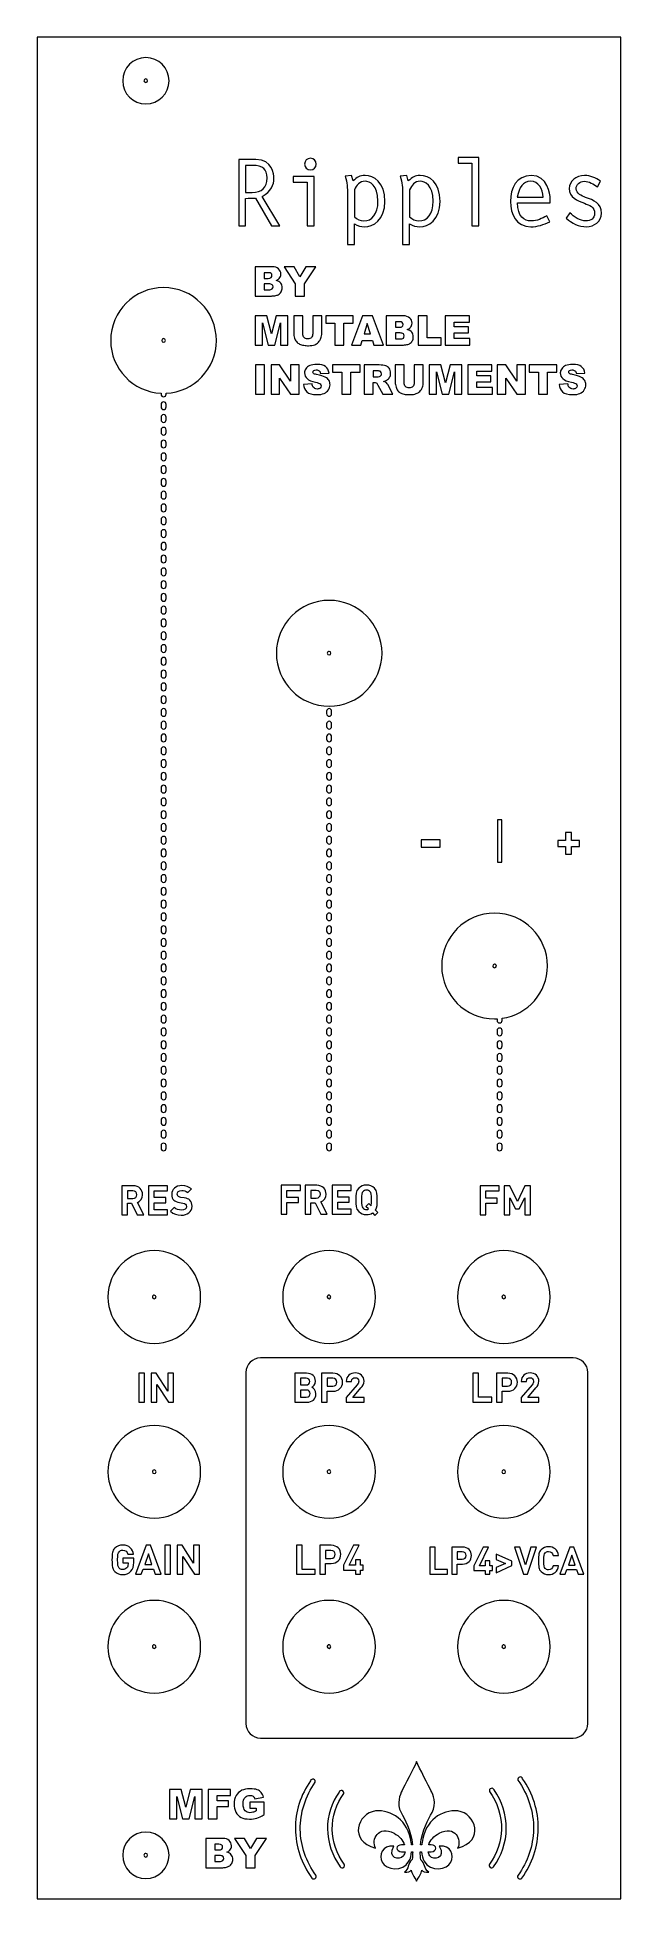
# Model space of a CAD drawing. Header units: millimetres. Extents: x 85 to 125, y -208 to -80.
import ezdxf

# ---------------------------------------------------------------- set-up
doc = ezdxf.new("R2010")
doc.units = ezdxf.units.MM

msp = doc.modelspace()

# ---------------------------------------------------------------- linework, layer by layer
at = {"color": 7, "linetype": 'Continuous', "lineweight": 15}
for p, q in [((84.81, -79.83), (84.81, -208.33)), ((125.11, -79.83), (84.81, -79.83)), ((125.11, -208.33), (125.11, -79.83)), ((99.91, -88.27), (98.72, -88.27)), ((98.72, -88.27), (98.72, -92.84)), ((99.2, -88.67), (99.2, -90.54)), ((99.67, -88.67), (99.2, -88.67)), ((115.31, -88.13), (113.87, -88.13)), ((113.87, -88.13), (113.87, -88.53)), ((113.87, -88.53), (114.83, -88.53)), ((114.83, -88.53), (114.83, -92.84)), ((115.31, -92.84), (115.31, -88.13)), ((103.93, -89.44), (102.49, -89.44)), ((102.49, -89.44), (102.49, -89.84)), ((102.49, -89.84), (103.45, -89.84)), ((103.45, -89.84), (103.45, -92.84)), ((103.93, -92.84), (103.93, -89.44)), ((106.52, -89.36), (106.07, -89.42)), ((106.62, -89.75), (106.52, -89.36)), ((110.33, -89.36), (109.88, -89.42)), ((110.43, -89.75), (110.33, -89.36)), ((123.49, -90.15), (123.7, -89.77)), ((99.2, -90.54), (99.65, -90.54)), ((99.2, -92.84), (99.2, -90.95)), ((99.88, -90.93), (100.99, -92.84)), ((101.57, -92.84), (100.34, -90.83)), ((106.23, -90.69), (106.23, -94.14)), ((106.71, -90.36), (106.71, -92.23)), ((110.04, -90.69), (110.04, -94.14)), ((110.52, -90.36), (110.52, -92.23)), ((117.96, -90.86), (119.75, -90.86)), ((120.23, -91.26), (120.23, -91)), ((117.97, -91.26), (120.23, -91.26)), ((120.2, -92.57), (119.99, -92.15)), ((121.6, -91.94), (121.34, -92.32)), ((98.72, -92.84), (99.2, -92.84)), ((100.99, -92.84), (101.57, -92.84)), ((103.45, -92.84), (103.93, -92.84)), ((106.71, -94.14), (106.71, -92.71)), ((110.52, -94.14), (110.52, -92.71)), ((114.83, -92.84), (115.31, -92.84)), ((106.23, -94.14), (106.71, -94.14)), ((110.04, -94.14), (110.52, -94.14)), ((101.02, -95.67), (99.86, -95.67)), ((99.86, -95.67), (99.86, -97.69)), ((100.48, -96.08), (100.48, -96.47)), ((100.76, -96.08), (100.48, -96.08)), ((102.54, -95.67), (101.85, -95.67)), ((101.85, -95.67), (102.63, -96.85)), ((102.95, -96.36), (102.54, -95.67)), ((103.35, -95.67), (102.95, -96.36)), ((103.26, -96.85), (104.04, -95.67)), ((104.04, -95.67), (103.35, -95.67)), ((100.48, -96.47), (100.76, -96.47)), ((100.48, -96.85), (100.48, -97.26)), ((100.8, -96.85), (100.48, -96.85)), ((100.48, -97.26), (100.8, -97.26)), ((102.63, -96.85), (102.63, -97.69)), ((103.26, -97.69), (103.26, -96.85)), ((99.86, -97.69), (100.93, -97.69)), ((102.63, -97.69), (103.26, -97.69)), ((100.67, -99.06), (99.85, -99.06)), ((99.85, -99.06), (99.85, -101.08)), ((100.36, -101.08), (100.36, -99.54)), ((100.36, -99.54), (100.75, -101.08)), ((100.98, -100.29), (100.67, -99.06)), ((101.3, -99.06), (100.98, -100.29)), ((101.21, -101.08), (101.61, -99.54)), ((102.12, -99.06), (101.3, -99.06)), ((101.61, -99.54), (101.61, -101.08)), ((102.12, -101.08), (102.12, -99.06)), ((103.14, -99.06), (102.52, -99.06)), ((102.52, -99.06), (102.52, -100.26)), ((103.14, -100.29), (103.14, -99.06)), ((104.46, -99.06), (103.83, -99.06)), ((103.83, -99.06), (103.83, -100.29)), ((104.46, -100.26), (104.46, -99.06)), ((106.62, -99.06), (104.73, -99.06)), ((104.73, -99.06), (104.73, -99.56)), ((104.73, -99.56), (105.36, -99.56)), ((105.36, -99.56), (105.36, -101.08)), ((105.99, -101.08), (105.99, -99.56)), ((105.99, -99.56), (106.62, -99.56)), ((107.27, -99.06), (106.51, -101.08)), ((106.62, -99.56), (106.62, -99.06)), ((107.95, -99.06), (107.27, -99.06)), ((107.6, -99.58), (107.38, -100.31)), ((107.83, -100.31), (107.6, -99.58)), ((108.71, -101.08), (107.95, -99.06)), ((110.08, -99.06), (108.91, -99.06)), ((108.91, -99.06), (108.91, -101.08)), ((109.54, -99.47), (109.54, -99.85)), ((109.82, -99.47), (109.54, -99.47)), ((109.54, -99.85), (109.81, -99.85)), ((111.73, -99.06), (111.11, -99.06)), ((111.11, -99.06), (111.11, -101.08)), ((111.73, -100.58), (111.73, -99.06)), ((114.66, -99.06), (112.99, -99.06)), ((112.99, -99.06), (112.99, -101.08)), ((113.61, -99.81), (113.61, -99.49)), ((113.61, -99.49), (114.66, -99.49)), ((114.58, -99.81), (113.61, -99.81)), ((113.61, -100.62), (113.61, -100.23)), ((113.61, -100.23), (114.58, -100.23)), ((114.58, -100.23), (114.58, -99.81)), ((114.66, -99.49), (114.66, -99.06)), ((99.85, -101.08), (100.36, -101.08)), ((100.75, -101.08), (101.21, -101.08)), ((101.61, -101.08), (102.12, -101.08)), ((105.36, -101.08), (105.99, -101.08)), ((106.51, -101.08), (107.15, -101.08)), ((107.15, -101.08), (107.25, -100.75)), ((107.25, -100.75), (107.96, -100.75)), ((107.38, -100.31), (107.83, -100.31)), ((107.96, -100.75), (108.06, -101.08)), ((108.06, -101.08), (108.71, -101.08)), ((108.91, -101.08), (109.99, -101.08)), ((109.54, -100.24), (109.54, -100.65)), ((109.86, -100.24), (109.54, -100.24)), ((109.54, -100.65), (109.86, -100.65)), ((111.11, -101.08), (112.7, -101.08)), ((112.7, -100.58), (111.73, -100.58)), ((112.7, -101.08), (112.7, -100.58)), ((112.99, -101.08), (114.69, -101.08)), ((114.69, -100.62), (113.61, -100.62)), ((114.69, -101.08), (114.69, -100.62)), ((100.5, -102.45), (99.88, -102.45)), ((99.88, -102.45), (99.88, -104.47)), ((100.5, -104.47), (100.5, -102.45)), ((101.54, -102.45), (100.96, -102.45)), ((100.96, -102.45), (100.96, -104.47)), ((102.3, -103.57), (101.54, -102.45)), ((102.89, -102.45), (102.3, -102.45)), ((102.3, -102.45), (102.3, -103.57)), ((102.89, -104.47), (102.89, -102.45)), ((107.1, -102.45), (105.2, -102.45)), ((105.2, -102.45), (105.2, -102.95)), ((107.1, -102.95), (107.1, -102.45)), ((108.43, -102.45), (107.39, -102.45)), ((107.39, -102.45), (107.39, -104.47)), ((110.15, -102.45), (109.53, -102.45)), ((109.53, -102.45), (109.53, -103.65)), ((110.15, -103.68), (110.15, -102.45)), ((111.46, -102.45), (110.84, -102.45)), ((110.84, -102.45), (110.84, -103.68)), ((111.46, -103.65), (111.46, -102.45)), ((112.69, -102.45), (111.87, -102.45)), ((111.87, -102.45), (111.87, -104.47)), ((113.01, -103.68), (112.69, -102.45)), ((113.32, -102.45), (113.01, -103.68)), ((114.14, -102.45), (113.32, -102.45)), ((114.14, -104.47), (114.14, -102.45)), ((116.21, -102.45), (114.54, -102.45)), ((114.54, -102.45), (114.54, -104.47)), ((116.21, -102.88), (116.21, -102.45)), ((117.17, -102.45), (116.58, -102.45)), ((116.58, -102.45), (116.58, -104.47)), ((117.93, -103.57), (117.17, -102.45)), ((118.52, -102.45), (117.93, -102.45)), ((117.93, -102.45), (117.93, -103.57)), ((118.52, -104.47), (118.52, -102.45)), ((120.69, -102.45), (118.79, -102.45)), ((118.79, -102.45), (118.79, -102.95)), ((120.69, -102.95), (120.69, -102.45)), ((101.54, -104.47), (101.54, -103.36)), ((101.54, -103.36), (102.3, -104.47)), ((103.79, -103.76), (103.19, -103.8)), ((104.37, -103.05), (104.96, -103.02)), ((105.2, -102.95), (105.84, -102.95)), ((105.84, -102.95), (105.84, -104.47)), ((106.46, -104.47), (106.46, -102.95)), ((106.46, -102.95), (107.1, -102.95)), ((108.29, -102.86), (108.01, -102.86)), ((108.01, -102.86), (108.01, -103.27)), ((108.01, -103.27), (108.28, -103.27)), ((108.01, -104.47), (108.01, -103.65)), ((108.01, -103.65), (108.07, -103.65)), ((108.34, -103.85), (108.67, -104.47)), ((109.37, -104.47), (109.07, -103.88)), ((112.38, -104.47), (112.38, -102.93)), ((112.38, -102.93), (112.77, -104.47)), ((113.24, -104.47), (113.63, -102.93)), ((113.63, -102.93), (113.63, -104.47)), ((115.17, -103.2), (115.17, -102.88)), ((115.17, -102.88), (116.21, -102.88)), ((116.14, -103.2), (115.17, -103.2)), ((115.17, -104.01), (115.17, -103.61)), ((115.17, -103.61), (116.14, -103.61)), ((116.24, -104.01), (115.17, -104.01)), ((116.14, -103.61), (116.14, -103.2)), ((116.24, -104.47), (116.24, -104.01)), ((117.17, -104.47), (117.17, -103.36)), ((117.17, -103.36), (117.93, -104.47)), ((118.79, -102.95), (119.42, -102.95)), ((119.42, -102.95), (119.42, -104.47)), ((120.05, -104.47), (120.05, -102.95)), ((120.05, -102.95), (120.69, -102.95)), ((121.45, -103.76), (120.86, -103.8)), ((122.04, -103.05), (122.63, -103.02)), ((93.36, -104.4), (93.36, -104.47)), ((93.36, -105.17), (93.36, -105.35)), ((93.71, -104.47), (93.71, -104.4)), ((93.71, -105.35), (93.71, -105.17)), ((99.88, -104.47), (100.5, -104.47)), ((100.96, -104.47), (101.54, -104.47)), ((102.3, -104.47), (102.89, -104.47)), ((105.84, -104.47), (106.46, -104.47)), ((107.39, -104.47), (108.01, -104.47)), ((108.67, -104.47), (109.37, -104.47)), ((111.87, -104.47), (112.38, -104.47)), ((112.77, -104.47), (113.24, -104.47)), ((113.63, -104.47), (114.14, -104.47)), ((114.54, -104.47), (116.24, -104.47)), ((116.58, -104.47), (117.17, -104.47)), ((117.93, -104.47), (118.52, -104.47)), ((119.42, -104.47), (120.05, -104.47)), ((93.36, -106.06), (93.36, -106.23)), ((93.71, -106.23), (93.71, -106.06)), ((93.36, -106.94), (93.36, -107.11)), ((93.36, -107.82), (93.36, -108)), ((93.71, -107.11), (93.71, -106.94)), ((93.71, -108), (93.71, -107.82)), ((93.36, -108.7), (93.36, -108.88)), ((93.71, -108.88), (93.71, -108.7)), ((93.36, -109.58), (93.36, -109.76)), ((93.36, -110.47), (93.36, -110.64)), ((93.71, -109.76), (93.71, -109.58)), ((93.71, -110.64), (93.71, -110.47)), ((93.36, -111.35), (93.36, -111.53)), ((93.71, -111.53), (93.71, -111.35)), ((93.36, -112.23), (93.36, -112.41)), ((93.71, -112.41), (93.71, -112.23)), ((93.36, -113.11), (93.36, -113.29)), ((93.36, -114), (93.36, -114.17)), ((93.71, -113.29), (93.71, -113.11)), ((93.71, -114.17), (93.71, -114)), ((93.36, -114.88), (93.36, -115.05)), ((93.71, -115.05), (93.71, -114.88)), ((93.36, -115.76), (93.36, -115.94)), ((93.36, -116.64), (93.36, -116.82)), ((93.71, -115.94), (93.71, -115.76)), ((93.71, -116.82), (93.71, -116.64)), ((93.36, -117.52), (93.36, -117.7)), ((93.71, -117.7), (93.71, -117.52)), ((93.36, -118.41), (93.36, -118.58)), ((93.36, -119.29), (93.36, -119.47)), ((93.71, -118.58), (93.71, -118.41)), ((93.71, -119.47), (93.71, -119.29)), ((93.36, -120.17), (93.36, -120.35)), ((93.71, -120.35), (93.71, -120.17)), ((93.36, -121.05), (93.36, -121.23)), ((93.36, -121.94), (93.36, -122.11)), ((93.71, -121.23), (93.71, -121.05)), ((93.71, -122.11), (93.71, -121.94)), ((93.36, -122.82), (93.36, -122.99)), ((93.71, -122.99), (93.71, -122.82)), ((93.36, -123.7), (93.36, -123.88)), ((93.36, -124.58), (93.36, -124.76)), ((93.71, -123.88), (93.71, -123.7)), ((93.71, -124.76), (93.71, -124.58)), ((93.36, -125.46), (93.36, -125.64)), ((93.71, -125.64), (93.71, -125.46)), ((93.36, -126.35), (93.36, -126.52)), ((93.71, -126.52), (93.71, -126.35)), ((104.79, -126.35), (104.79, -126.52)), ((105.14, -126.52), (105.14, -126.35)), ((93.36, -127.23), (93.36, -127.41)), ((93.36, -128.11), (93.36, -128.29)), ((93.71, -127.41), (93.71, -127.23)), ((93.71, -128.29), (93.71, -128.11)), ((104.79, -127.23), (104.79, -127.41)), ((104.79, -128.11), (104.79, -128.29)), ((105.14, -127.41), (105.14, -127.23)), ((105.14, -128.29), (105.14, -128.11)), ((93.36, -128.99), (93.36, -129.17)), ((93.71, -129.17), (93.71, -128.99)), ((104.79, -128.99), (104.79, -129.17)), ((105.14, -129.17), (105.14, -128.99)), ((93.36, -129.88), (93.36, -130.05)), ((93.36, -130.76), (93.36, -130.93)), ((93.71, -130.05), (93.71, -129.88)), ((93.71, -130.93), (93.71, -130.76)), ((104.79, -129.88), (104.79, -130.05)), ((104.79, -130.76), (104.79, -130.93)), ((105.14, -130.05), (105.14, -129.88)), ((105.14, -130.93), (105.14, -130.76)), ((93.36, -131.64), (93.36, -131.82)), ((93.71, -131.82), (93.71, -131.64)), ((104.79, -131.64), (104.79, -131.82)), ((105.14, -131.82), (105.14, -131.64)), ((93.36, -132.52), (93.36, -132.7)), ((93.36, -133.4), (93.36, -133.58)), ((93.71, -132.7), (93.71, -132.52)), ((93.71, -133.58), (93.71, -133.4)), ((104.79, -132.52), (104.79, -132.7)), ((104.79, -133.4), (104.79, -133.58)), ((105.14, -132.7), (105.14, -132.52)), ((105.14, -133.58), (105.14, -133.4)), ((93.36, -134.29), (93.36, -134.46)), ((93.71, -134.46), (93.71, -134.29)), ((104.79, -134.29), (104.79, -134.46)), ((105.14, -134.46), (105.14, -134.29)), ((116.89, -133.85), (116.59, -133.85)), ((116.59, -133.85), (116.59, -136.78)), ((116.89, -136.78), (116.89, -133.85)), ((121.71, -134.72), (121.3, -134.72)), ((121.3, -134.72), (121.3, -135.27)), ((121.71, -135.27), (121.71, -134.72)), ((93.36, -135.17), (93.36, -135.35)), ((93.36, -136.05), (93.36, -136.23)), ((93.71, -135.35), (93.71, -135.17)), ((93.71, -136.23), (93.71, -136.05)), ((104.79, -135.17), (104.79, -135.35)), ((104.79, -136.05), (104.79, -136.23)), ((105.14, -135.35), (105.14, -135.17)), ((105.14, -136.23), (105.14, -136.05)), ((112.63, -135.22), (111.32, -135.22)), ((111.32, -135.22), (111.32, -135.73)), ((111.32, -135.73), (112.63, -135.73)), ((112.63, -135.73), (112.63, -135.22)), ((121.3, -135.27), (120.75, -135.27)), ((120.75, -135.27), (120.75, -135.68)), ((120.75, -135.68), (121.3, -135.68)), ((121.3, -135.68), (121.3, -136.22)), ((122.25, -135.27), (121.71, -135.27)), ((121.71, -136.22), (121.71, -135.68)), ((121.71, -135.68), (122.25, -135.68)), ((122.25, -135.68), (122.25, -135.27)), ((93.36, -136.93), (93.36, -137.11)), ((93.71, -137.11), (93.71, -136.93)), ((104.79, -136.93), (104.79, -137.11)), ((105.14, -137.11), (105.14, -136.93)), ((116.59, -136.78), (116.89, -136.78)), ((121.3, -136.22), (121.71, -136.22)), ((93.36, -137.82), (93.36, -137.99)), ((93.36, -138.7), (93.36, -138.87)), ((93.71, -137.99), (93.71, -137.82)), ((93.71, -138.87), (93.71, -138.7)), ((104.79, -137.82), (104.79, -137.99)), ((104.79, -138.7), (104.79, -138.87)), ((105.14, -137.99), (105.14, -137.82)), ((105.14, -138.87), (105.14, -138.7)), ((93.36, -139.58), (93.36, -139.76)), ((93.71, -139.76), (93.71, -139.58)), ((104.79, -139.58), (104.79, -139.76)), ((105.14, -139.76), (105.14, -139.58)), ((93.36, -140.46), (93.36, -140.64)), ((93.36, -141.34), (93.36, -141.52)), ((93.71, -140.64), (93.71, -140.46)), ((93.71, -141.52), (93.71, -141.34)), ((104.79, -140.46), (104.79, -140.64)), ((104.79, -141.34), (104.79, -141.52)), ((105.14, -140.64), (105.14, -140.46)), ((105.14, -141.52), (105.14, -141.34)), ((93.36, -142.23), (93.36, -142.4)), ((93.71, -142.4), (93.71, -142.23)), ((104.79, -142.23), (104.79, -142.4)), ((105.14, -142.4), (105.14, -142.23)), ((93.36, -143.11), (93.36, -143.28)), ((93.71, -143.28), (93.71, -143.11)), ((104.79, -143.11), (104.79, -143.28)), ((105.14, -143.28), (105.14, -143.11)), ((93.36, -143.99), (93.36, -144.17)), ((93.36, -144.87), (93.36, -145.05)), ((93.71, -144.17), (93.71, -143.99)), ((93.71, -145.05), (93.71, -144.87)), ((104.79, -143.99), (104.79, -144.17)), ((104.79, -144.87), (104.79, -145.05)), ((105.14, -144.17), (105.14, -143.99)), ((105.14, -145.05), (105.14, -144.87)), ((93.36, -145.76), (93.36, -145.93)), ((93.71, -145.93), (93.71, -145.76)), ((104.79, -145.76), (104.79, -145.93)), ((105.14, -145.93), (105.14, -145.76)), ((93.36, -146.64), (93.36, -146.81)), ((93.36, -147.52), (93.36, -147.7)), ((93.71, -146.81), (93.71, -146.64)), ((93.71, -147.7), (93.71, -147.52)), ((104.79, -146.64), (104.79, -146.81)), ((104.79, -147.52), (104.79, -147.7)), ((105.14, -146.81), (105.14, -146.64)), ((105.14, -147.7), (105.14, -147.52)), ((116.56, -147.58), (116.56, -147.7)), ((116.91, -147.7), (116.91, -147.55)), ((93.36, -148.4), (93.36, -148.58)), ((93.71, -148.58), (93.71, -148.4)), ((104.79, -148.4), (104.79, -148.58)), ((105.14, -148.58), (105.14, -148.4)), ((116.56, -148.4), (116.56, -148.58)), ((116.91, -148.58), (116.91, -148.4)), ((93.36, -149.28), (93.36, -149.46)), ((93.36, -150.17), (93.36, -150.34)), ((93.71, -149.46), (93.71, -149.28)), ((93.71, -150.34), (93.71, -150.17)), ((104.79, -149.28), (104.79, -149.46)), ((104.79, -150.17), (104.79, -150.34)), ((105.14, -149.46), (105.14, -149.28)), ((105.14, -150.34), (105.14, -150.17)), ((116.56, -149.28), (116.56, -149.46)), ((116.56, -150.17), (116.56, -150.34)), ((116.91, -149.46), (116.91, -149.28)), ((116.91, -150.34), (116.91, -150.17)), ((93.36, -151.05), (93.36, -151.22)), ((93.71, -151.22), (93.71, -151.05)), ((104.79, -151.05), (104.79, -151.22)), ((105.14, -151.22), (105.14, -151.05)), ((116.56, -151.05), (116.56, -151.22)), ((116.91, -151.22), (116.91, -151.05)), ((93.36, -151.93), (93.36, -152.11)), ((93.36, -152.81), (93.36, -152.99)), ((93.71, -152.11), (93.71, -151.93)), ((93.71, -152.99), (93.71, -152.81)), ((104.79, -151.93), (104.79, -152.11)), ((104.79, -152.81), (104.79, -152.99)), ((105.14, -152.11), (105.14, -151.93)), ((105.14, -152.99), (105.14, -152.81)), ((116.56, -151.93), (116.56, -152.11)), ((116.56, -152.81), (116.56, -152.99)), ((116.91, -152.11), (116.91, -151.93)), ((116.91, -152.99), (116.91, -152.81)), ((93.36, -153.7), (93.36, -153.87)), ((93.71, -153.87), (93.71, -153.7)), ((104.79, -153.7), (104.79, -153.87)), ((105.14, -153.87), (105.14, -153.7)), ((116.56, -153.7), (116.56, -153.87)), ((116.91, -153.87), (116.91, -153.7)), ((93.36, -154.58), (93.36, -154.75)), ((93.36, -155.46), (93.36, -155.64)), ((93.71, -154.75), (93.71, -154.58)), ((93.71, -155.64), (93.71, -155.46)), ((104.79, -154.58), (104.79, -154.75)), ((104.79, -155.46), (104.79, -155.64)), ((105.14, -154.75), (105.14, -154.58)), ((105.14, -155.64), (105.14, -155.46)), ((116.56, -154.58), (116.56, -154.75)), ((116.56, -155.46), (116.56, -155.64)), ((116.91, -154.75), (116.91, -154.58)), ((116.91, -155.64), (116.91, -155.46)), ((93.36, -156.34), (93.36, -156.52)), ((93.71, -156.52), (93.71, -156.34)), ((104.79, -156.34), (104.79, -156.52)), ((105.14, -156.52), (105.14, -156.34)), ((116.56, -156.34), (116.56, -156.52)), ((116.91, -156.52), (116.91, -156.34)), ((91.43, -159.11), (90.64, -159.11)), ((90.64, -159.11), (90.64, -161.12)), ((93.81, -159.11), (92.49, -159.11)), ((92.49, -159.11), (92.49, -161.12)), ((93.81, -159.46), (93.81, -159.11)), ((95.2, -159.58), (95.45, -159.33)), ((102.98, -159.08), (101.66, -159.08)), ((101.66, -159.08), (101.66, -161.08)), ((102.98, -159.43), (102.98, -159.08)), ((104.11, -159.08), (103.32, -159.08)), ((103.32, -159.08), (103.32, -161.08)), ((106.49, -159.08), (105.17, -159.08)), ((105.17, -159.08), (105.17, -161.08)), ((106.49, -159.43), (106.49, -159.08)), ((116.71, -159.11), (115.39, -159.11)), ((115.39, -159.11), (115.39, -161.12)), ((116.71, -159.46), (116.71, -159.11)), ((117.44, -159.11), (117.05, -159.11)), ((117.05, -159.11), (117.05, -161.12)), ((117.97, -160.2), (117.44, -159.11)), ((118.49, -159.11), (117.97, -160.2)), ((118.87, -159.11), (118.49, -159.11)), ((118.87, -161.12), (118.87, -159.11)), ((91.04, -159.46), (91.04, -159.99)), ((91.41, -159.46), (91.04, -159.46)), ((91.04, -159.99), (91.41, -159.99)), ((91.04, -161.12), (91.04, -160.32)), ((91.04, -160.32), (91.32, -160.32)), ((91.32, -160.32), (91.71, -161.12)), ((92.16, -161.12), (91.72, -160.26)), ((92.88, -159.93), (92.88, -159.46)), ((92.88, -159.46), (93.81, -159.46)), ((93.68, -159.93), (92.88, -159.93)), ((92.88, -160.77), (92.88, -160.28)), ((92.88, -160.28), (93.68, -160.28)), ((93.68, -160.28), (93.68, -159.93)), ((94.27, -160.62), (94.02, -160.87)), ((94.63, -160.27), (94.87, -160.3)), ((94.96, -159.95), (94.72, -159.91)), ((102.05, -159.92), (102.05, -159.43)), ((102.05, -159.43), (102.98, -159.43)), ((102.84, -159.92), (102.05, -159.92)), ((102.05, -161.08), (102.05, -160.27)), ((102.05, -160.27), (102.84, -160.27)), ((102.84, -160.27), (102.84, -159.92)), ((103.71, -159.43), (103.71, -159.96)), ((104.08, -159.43), (103.71, -159.43)), ((103.71, -159.96), (104.08, -159.96)), ((103.71, -161.08), (103.71, -160.28)), ((103.71, -160.28), (104, -160.28)), ((104, -160.28), (104.39, -161.08)), ((104.84, -161.08), (104.39, -160.22)), ((105.56, -159.9), (105.56, -159.43)), ((105.56, -159.43), (106.49, -159.43)), ((106.35, -159.9), (105.56, -159.9)), ((105.56, -160.73), (105.56, -160.25)), ((105.56, -160.25), (106.35, -160.25)), ((106.35, -160.25), (106.35, -159.9)), ((107.5, -160.54), (107.71, -160.34)), ((107.68, -160.71), (107.5, -160.54)), ((107.71, -160.34), (107.86, -160.49)), ((115.78, -159.96), (115.78, -159.46)), ((115.78, -159.46), (116.71, -159.46)), ((116.57, -159.96), (115.78, -159.96)), ((115.78, -161.12), (115.78, -160.31)), ((115.78, -160.31), (116.57, -160.31)), ((116.57, -160.31), (116.57, -159.96)), ((117.45, -161.12), (117.45, -159.95)), ((117.45, -159.95), (117.83, -160.71)), ((118.1, -160.71), (118.48, -159.95)), ((118.48, -159.95), (118.48, -161.12)), ((90.64, -161.12), (91.04, -161.12)), ((91.71, -161.12), (92.16, -161.12)), ((92.49, -161.12), (93.81, -161.12)), ((93.81, -160.77), (92.88, -160.77)), ((93.81, -161.12), (93.81, -160.77)), ((101.66, -161.08), (102.05, -161.08)), ((103.32, -161.08), (103.71, -161.08)), ((104.39, -161.08), (104.84, -161.08)), ((105.17, -161.08), (106.49, -161.08)), ((106.49, -160.73), (105.56, -160.73)), ((106.49, -161.08), (106.49, -160.73)), ((107.96, -160.99), (108.13, -161.17)), ((108.13, -161.17), (108.34, -160.96)), ((108.34, -160.96), (108.17, -160.79)), ((115.39, -161.12), (115.78, -161.12)), ((117.05, -161.12), (117.45, -161.12)), ((117.83, -160.71), (118.1, -160.71)), ((118.48, -161.12), (118.87, -161.12)), ((92.21, -172.05), (91.82, -172.05)), ((91.82, -172.05), (91.82, -174.05)), ((92.21, -174.05), (92.21, -172.05)), ((93.03, -172.05), (92.68, -172.05)), ((92.68, -172.05), (92.68, -174.05)), ((93.83, -173.28), (93.03, -172.05)), ((94.22, -172.05), (93.83, -172.05)), ((93.83, -172.05), (93.83, -173.28)), ((94.22, -174.05), (94.22, -172.05)), ((99.22, -171.99), (99.22, -196.24)), ((121.83, -170.99), (100.22, -170.99)), ((102.59, -172.05), (102.59, -174.05)), ((103.4, -172.05), (102.59, -172.05)), ((104.45, -172.05), (104.45, -174.05)), ((105.23, -172.05), (104.45, -172.05)), ((115.29, -172.05), (114.9, -172.05)), ((114.9, -172.05), (114.9, -174.05)), ((115.29, -173.7), (115.29, -172.05)), ((116.52, -172.05), (116.52, -174.05)), ((117.3, -172.05), (116.52, -172.05)), ((122.83, -196.24), (122.83, -171.99)), ((93.07, -174.05), (93.07, -172.82)), ((93.07, -172.82), (93.87, -174.05)), ((103.37, -172.4), (102.98, -172.4)), ((102.98, -172.4), (102.98, -172.86)), ((102.98, -172.86), (103.37, -172.86)), ((103.39, -173.21), (102.98, -173.21)), ((102.98, -173.21), (102.98, -173.7)), ((105.21, -172.4), (104.84, -172.4)), ((104.84, -172.4), (104.84, -172.95)), ((104.84, -172.95), (105.21, -172.95)), ((104.84, -173.3), (105.23, -173.3)), ((104.84, -174.05), (104.84, -173.3)), ((106.15, -172.62), (106.52, -172.62)), ((106.9, -172.85), (106.15, -173.72)), ((106.6, -173.72), (107.16, -173.07)), ((117.28, -172.4), (116.92, -172.4)), ((116.92, -172.4), (116.92, -172.95)), ((116.92, -172.95), (117.28, -172.95)), ((116.92, -173.3), (117.3, -173.3)), ((116.92, -174.05), (116.92, -173.3)), ((118.23, -172.62), (118.6, -172.62)), ((118.98, -172.85), (118.23, -173.72)), ((118.68, -173.72), (119.24, -173.07)), ((91.82, -174.05), (92.21, -174.05)), ((92.68, -174.05), (93.07, -174.05)), ((93.87, -174.05), (94.22, -174.05)), ((102.59, -174.05), (103.43, -174.05)), ((102.98, -173.7), (103.39, -173.7)), ((104.45, -174.05), (104.84, -174.05)), ((106.15, -173.72), (106.15, -174.05)), ((106.15, -174.05), (107.38, -174.05)), ((107.38, -173.72), (106.6, -173.72)), ((107.38, -174.05), (107.38, -173.72)), ((114.9, -174.05), (116.2, -174.05)), ((116.2, -173.7), (115.29, -173.7)), ((116.2, -174.05), (116.2, -173.7)), ((116.52, -174.05), (116.92, -174.05)), ((118.23, -173.72), (118.23, -174.05)), ((118.23, -174.05), (119.45, -174.05)), ((119.45, -173.72), (118.68, -173.72)), ((119.45, -174.05), (119.45, -173.72)), ((91.47, -184.82), (90.71, -184.82)), ((90.71, -184.82), (90.71, -185.15)), ((91.07, -184.55), (91.46, -184.55)), ((91.47, -185.11), (91.47, -184.82)), ((92.32, -183.93), (91.59, -185.93)), ((92.48, -184.52), (92.23, -185.25)), ((92.62, -183.93), (92.32, -183.93)), ((92.73, -185.25), (92.48, -184.52)), ((93.36, -185.93), (92.62, -183.93)), ((94, -183.93), (93.61, -183.93)), ((93.61, -183.93), (93.61, -185.93)), ((94, -185.93), (94, -183.93)), ((94.82, -183.93), (94.47, -183.93)), ((94.47, -183.93), (94.47, -185.93)), ((95.61, -185.16), (94.82, -183.93)), ((94.86, -185.93), (94.86, -184.7)), ((94.86, -184.7), (95.66, -185.93)), ((96.01, -183.93), (95.61, -183.93)), ((95.61, -183.93), (95.61, -185.16)), ((96.01, -185.93), (96.01, -183.93)), ((102.71, -183.93), (102.71, -185.93)), ((103.1, -183.93), (102.71, -183.93)), ((103.1, -185.59), (103.1, -183.93)), ((104.33, -183.93), (104.33, -185.93)), ((105.11, -183.93), (104.33, -183.93)), ((104.72, -184.28), (104.72, -184.83)), ((105.09, -184.28), (104.72, -184.28)), ((104.72, -184.83), (105.09, -184.83)), ((106.65, -183.93), (105.96, -185.3)), ((106.36, -185.3), (107.05, -183.93)), ((107.05, -183.93), (106.65, -183.93)), ((106.78, -184.93), (106.78, -185.3)), ((107.13, -184.93), (106.78, -184.93)), ((107.13, -185.3), (107.13, -184.93)), ((111.92, -184.05), (111.92, -185.93)), ((112.28, -184.05), (111.92, -184.05)), ((112.28, -185.61), (112.28, -184.05)), ((114.17, -184.05), (113.44, -184.05)), ((113.44, -184.05), (113.44, -185.93)), ((114.15, -184.38), (113.81, -184.38)), ((113.81, -184.38), (113.81, -184.89)), ((113.81, -184.89), (114.15, -184.89)), ((115.61, -184.05), (114.96, -185.34)), ((115.34, -185.34), (115.98, -184.05)), ((115.98, -184.05), (115.61, -184.05)), ((115.73, -184.99), (115.73, -185.34)), ((116.06, -184.99), (115.73, -184.99)), ((116.06, -185.34), (116.06, -184.99)), ((116.5, -184.53), (116.5, -184.9)), ((117.58, -185.03), (116.5, -184.53)), ((116.5, -184.9), (117.14, -185.18)), ((117.58, -185.33), (117.58, -185.03)), ((117.76, -184.05), (118.38, -185.93)), ((118.14, -184.05), (117.76, -184.05)), ((118.52, -185.28), (118.14, -184.05)), ((118.9, -184.05), (118.52, -185.28)), ((118.66, -185.93), (119.29, -184.05)), ((119.29, -184.05), (118.9, -184.05)), ((120.44, -184.63), (120.81, -184.63)), ((121.58, -184.05), (120.89, -185.93)), ((121.73, -184.61), (121.49, -185.29)), ((121.87, -184.05), (121.58, -184.05)), ((121.96, -185.29), (121.73, -184.61)), ((122.55, -185.93), (121.87, -184.05)), ((90.71, -185.15), (91.08, -185.15)), ((91.08, -185.15), (91.08, -185.22)), ((91.59, -185.93), (91.99, -185.93)), ((91.99, -185.93), (92.12, -185.58)), ((92.12, -185.58), (92.83, -185.58)), ((92.23, -185.25), (92.73, -185.25)), ((92.83, -185.58), (92.95, -185.93)), ((92.95, -185.93), (93.36, -185.93)), ((93.61, -185.93), (94, -185.93)), ((94.47, -185.93), (94.86, -185.93)), ((95.66, -185.93), (96.01, -185.93)), ((102.71, -185.93), (104.01, -185.93)), ((104.01, -185.59), (103.1, -185.59)), ((104.01, -185.93), (104.01, -185.59)), ((104.33, -185.93), (104.72, -185.93)), ((104.72, -185.93), (104.72, -185.18)), ((104.72, -185.18), (105.11, -185.18)), ((105.96, -185.3), (105.96, -185.65)), ((105.96, -185.65), (106.78, -185.65)), ((106.78, -185.3), (106.36, -185.3)), ((106.78, -185.65), (106.78, -185.93)), ((106.78, -185.93), (107.13, -185.93)), ((107.32, -185.3), (107.13, -185.3)), ((107.13, -185.65), (107.32, -185.65)), ((107.13, -185.93), (107.13, -185.65)), ((107.32, -185.65), (107.32, -185.3)), ((111.92, -185.93), (113.14, -185.93)), ((113.14, -185.61), (112.28, -185.61)), ((113.14, -185.93), (113.14, -185.61)), ((113.44, -185.93), (113.81, -185.93)), ((113.81, -185.23), (114.17, -185.23)), ((113.81, -185.93), (113.81, -185.23)), ((114.96, -185.34), (114.96, -185.67)), ((114.96, -185.67), (115.73, -185.67)), ((115.73, -185.34), (115.34, -185.34)), ((115.73, -185.67), (115.73, -185.93)), ((115.73, -185.93), (116.06, -185.93)), ((116.24, -185.34), (116.06, -185.34)), ((116.06, -185.67), (116.24, -185.67)), ((116.06, -185.93), (116.06, -185.67)), ((116.24, -185.67), (116.24, -185.34)), ((117.14, -185.18), (116.5, -185.46)), ((116.5, -185.82), (117.58, -185.33)), ((116.5, -185.46), (116.5, -185.82)), ((118.38, -185.93), (118.66, -185.93)), ((120.81, -185.35), (120.44, -185.35)), ((120.89, -185.93), (121.27, -185.93)), ((121.27, -185.93), (121.39, -185.6)), ((121.39, -185.6), (122.06, -185.6)), ((121.49, -185.29), (121.96, -185.29)), ((122.06, -185.6), (122.17, -185.93)), ((122.17, -185.93), (122.55, -185.93)), ((100.22, -197.24), (121.83, -197.24)), ((94.75, -200.78), (93.93, -200.78)), ((93.93, -200.78), (93.93, -202.8)), ((94.44, -202.8), (94.44, -201.26)), ((94.44, -201.26), (94.84, -202.8)), ((95.07, -202.01), (94.75, -200.78)), ((95.38, -200.78), (95.07, -202.01)), ((95.3, -202.8), (95.69, -201.26)), ((96.2, -200.78), (95.38, -200.78)), ((95.69, -201.26), (95.69, -202.8)), ((96.2, -202.8), (96.2, -200.78)), ((98.15, -200.78), (96.61, -200.78)), ((96.61, -200.78), (96.61, -202.8)), ((97.23, -201.57), (97.23, -201.21)), ((97.23, -201.21), (98.15, -201.21)), ((98.02, -201.57), (97.23, -201.57)), ((98.02, -201.97), (98.02, -201.57)), ((98.15, -201.21), (98.15, -200.78)), ((100.47, -201.65), (99.5, -201.65)), ((99.5, -201.65), (99.5, -202.07)), ((99.84, -201.42), (100.44, -201.32)), ((100.47, -202.51), (100.47, -201.65)), ((93.93, -202.8), (94.44, -202.8)), ((94.84, -202.8), (95.3, -202.8)), ((95.69, -202.8), (96.2, -202.8)), ((96.61, -202.8), (97.23, -202.8)), ((97.23, -202.8), (97.23, -201.97)), ((97.23, -201.97), (98.02, -201.97)), ((99.5, -202.07), (99.92, -202.07)), ((99.92, -202.07), (99.92, -202.26)), ((97.62, -204.16), (96.45, -204.16)), ((96.45, -204.16), (96.45, -206.19)), ((99.13, -204.16), (98.44, -204.16)), ((98.44, -204.16), (99.22, -205.34)), ((99.54, -204.85), (99.13, -204.16)), ((99.95, -204.16), (99.54, -204.85)), ((99.85, -205.34), (100.64, -204.16)), ((100.64, -204.16), (99.95, -204.16)), ((97.08, -204.57), (97.08, -204.96)), ((97.35, -204.57), (97.08, -204.57)), ((97.08, -204.96), (97.35, -204.96)), ((97.08, -205.34), (97.08, -205.75)), ((97.39, -205.34), (97.08, -205.34)), ((99.22, -205.34), (99.22, -206.19)), ((99.85, -206.19), (99.85, -205.34)), ((110.17, -204.61), (109.97, -204.61)), ((109.97, -205.08), (110.21, -205.08)), ((110.72, -204.61), (110.65, -204.61)), ((110.66, -205.08), (110.74, -205.08)), ((111.26, -205.08), (111.35, -205.08)), ((111.36, -204.61), (111.28, -204.61)), ((111.8, -205.08), (112.02, -205.08)), ((112.02, -204.61), (111.84, -204.61)), ((96.45, -206.19), (97.53, -206.19)), ((97.08, -205.75), (97.4, -205.75)), ((99.22, -206.19), (99.85, -206.19)), ((84.81, -208.33), (125.11, -208.33))]:
    msp.add_line(p, q, dxfattribs=at)
for points, knots in [([(93.91, -82.83), (93.91, -81.94), (93.19, -81.23), (92.31, -81.23), (91.42, -81.23), (90.71, -81.94), (90.71, -82.83)], [2, 2, 2, 2, 3, 3, 3, 4, 4, 4, 4]), ([(90.71, -82.83), (90.71, -83.71), (91.42, -84.43), (92.31, -84.43), (93.19, -84.43), (93.91, -83.71), (93.91, -82.83)], [0, 0, 0, 0, 1, 1, 1, 2, 2, 2, 2]), ([(92.43, -82.83), (92.43, -82.76), (92.38, -82.7), (92.31, -82.7), (92.24, -82.7), (92.18, -82.76), (92.18, -82.83)], [2, 2, 2, 2, 3, 3, 3, 4, 4, 4, 4]), ([(92.18, -82.83), (92.18, -82.89), (92.24, -82.95), (92.31, -82.95), (92.38, -82.95), (92.43, -82.89), (92.43, -82.83)], [0, 0, 0, 0, 1, 1, 1, 2, 2, 2, 2]), ([(104.07, -88.58), (104.07, -88.35), (103.9, -88.18), (103.67, -88.18), (103.45, -88.18), (103.27, -88.35), (103.27, -88.58)], [2, 2, 2, 2, 3, 3, 3, 4, 4, 4, 4]), ([(103.27, -88.58), (103.27, -88.81), (103.45, -88.98), (103.67, -88.98), (103.9, -88.98), (104.07, -88.81), (104.07, -88.58)], [0, 0, 0, 0, 1, 1, 1, 2, 2, 2, 2]), ([(97.18, -100.76), (97.18, -98.74), (95.55, -97.11), (93.53, -97.11), (91.52, -97.11), (89.88, -98.74), (89.88, -100.76)], [2, 2, 2, 2, 3, 3, 3, 4, 4, 4, 4]), ([(93.66, -100.76), (93.66, -100.69), (93.6, -100.63), (93.53, -100.63), (93.46, -100.63), (93.41, -100.69), (93.41, -100.76)], [2, 2, 2, 2, 3, 3, 3, 4, 4, 4, 4]), ([(93.41, -100.76), (93.41, -100.83), (93.46, -100.88), (93.53, -100.88), (93.6, -100.88), (93.66, -100.83), (93.66, -100.76)], [0, 0, 0, 0, 1, 1, 1, 2, 2, 2, 2]), ([(108.62, -122.35), (108.62, -120.33), (106.98, -118.7), (104.97, -118.7), (102.95, -118.7), (101.32, -120.33), (101.32, -122.35)], [2, 2, 2, 2, 3, 3, 3, 4, 4, 4, 4]), ([(101.32, -122.35), (101.32, -124.36), (102.95, -126), (104.97, -126), (106.98, -126), (108.62, -124.36), (108.62, -122.35)], [0, 0, 0, 0, 1, 1, 1, 2, 2, 2, 2]), ([(105.09, -122.35), (105.09, -122.28), (105.04, -122.22), (104.97, -122.22), (104.9, -122.22), (104.84, -122.28), (104.84, -122.35)], [2, 2, 2, 2, 3, 3, 3, 4, 4, 4, 4]), ([(104.84, -122.35), (104.84, -122.42), (104.9, -122.47), (104.97, -122.47), (105.04, -122.47), (105.09, -122.42), (105.09, -122.35)], [0, 0, 0, 0, 1, 1, 1, 2, 2, 2, 2]), ([(120.04, -143.94), (120.04, -141.92), (118.41, -140.29), (116.39, -140.29), (114.38, -140.29), (112.74, -141.92), (112.74, -143.94)], [2, 2, 2, 2, 3, 3, 3, 4, 4, 4, 4]), ([(116.52, -143.94), (116.52, -143.87), (116.46, -143.81), (116.39, -143.81), (116.32, -143.81), (116.27, -143.87), (116.27, -143.94)], [2, 2, 2, 2, 3, 3, 3, 4, 4, 4, 4]), ([(112.74, -143.94), (112.74, -145.95), (114.38, -147.59), (116.39, -147.59), (116.45, -147.59), (116.51, -147.59), (116.56, -147.58)], [0, 0, 0, 0, 1, 1, 1, 1.027834, 1.027834, 1.027834, 1.027834]), ([(116.27, -143.94), (116.27, -144.01), (116.32, -144.06), (116.39, -144.06), (116.46, -144.06), (116.52, -144.01), (116.52, -143.94)], [0, 0, 0, 0, 1, 1, 1, 2, 2, 2, 2]), ([(96.09, -166.79), (96.09, -165.02), (94.66, -163.59), (92.89, -163.59), (91.12, -163.59), (89.69, -165.02), (89.69, -166.79)], [2, 2, 2, 2, 3, 3, 3, 4, 4, 4, 4]), ([(108.16, -166.79), (108.16, -165.02), (106.73, -163.59), (104.96, -163.59), (103.19, -163.59), (101.76, -165.02), (101.76, -166.79)], [2, 2, 2, 2, 3, 3, 3, 4, 4, 4, 4]), ([(120.23, -166.79), (120.23, -165.02), (118.8, -163.59), (117.03, -163.59), (115.26, -163.59), (113.83, -165.02), (113.83, -166.79)], [2, 2, 2, 2, 3, 3, 3, 4, 4, 4, 4]), ([(89.69, -166.79), (89.69, -168.56), (91.12, -169.99), (92.89, -169.99), (94.66, -169.99), (96.09, -168.56), (96.09, -166.79)], [0, 0, 0, 0, 1, 1, 1, 2, 2, 2, 2]), ([(93.01, -166.79), (93.01, -166.72), (92.96, -166.66), (92.89, -166.66), (92.82, -166.66), (92.76, -166.72), (92.76, -166.79)], [2, 2, 2, 2, 3, 3, 3, 4, 4, 4, 4]), ([(92.76, -166.79), (92.76, -166.86), (92.82, -166.91), (92.89, -166.91), (92.96, -166.91), (93.01, -166.86), (93.01, -166.79)], [0, 0, 0, 0, 1, 1, 1, 2, 2, 2, 2]), ([(101.76, -166.79), (101.76, -168.56), (103.19, -169.99), (104.96, -169.99), (106.73, -169.99), (108.16, -168.56), (108.16, -166.79)], [0, 0, 0, 0, 1, 1, 1, 2, 2, 2, 2]), ([(105.08, -166.79), (105.08, -166.72), (105.03, -166.66), (104.96, -166.66), (104.89, -166.66), (104.83, -166.72), (104.83, -166.79)], [2, 2, 2, 2, 3, 3, 3, 4, 4, 4, 4]), ([(104.83, -166.79), (104.83, -166.86), (104.89, -166.91), (104.96, -166.91), (105.03, -166.91), (105.08, -166.86), (105.08, -166.79)], [0, 0, 0, 0, 1, 1, 1, 2, 2, 2, 2]), ([(113.83, -166.79), (113.83, -168.56), (115.26, -169.99), (117.03, -169.99), (118.8, -169.99), (120.23, -168.56), (120.23, -166.79)], [0, 0, 0, 0, 1, 1, 1, 2, 2, 2, 2]), ([(117.15, -166.79), (117.15, -166.72), (117.1, -166.66), (117.03, -166.66), (116.96, -166.66), (116.9, -166.72), (116.9, -166.79)], [2, 2, 2, 2, 3, 3, 3, 4, 4, 4, 4]), ([(116.9, -166.79), (116.9, -166.86), (116.96, -166.91), (117.03, -166.91), (117.1, -166.91), (117.15, -166.86), (117.15, -166.79)], [0, 0, 0, 0, 1, 1, 1, 2, 2, 2, 2]), ([(96.09, -178.86), (96.09, -177.09), (94.66, -175.66), (92.89, -175.66), (91.12, -175.66), (89.69, -177.09), (89.69, -178.86)], [2, 2, 2, 2, 3, 3, 3, 4, 4, 4, 4]), ([(108.16, -178.86), (108.16, -177.09), (106.73, -175.66), (104.96, -175.66), (103.19, -175.66), (101.76, -177.09), (101.76, -178.86)], [2, 2, 2, 2, 3, 3, 3, 4, 4, 4, 4]), ([(120.23, -178.86), (120.23, -177.09), (118.8, -175.66), (117.03, -175.66), (115.26, -175.66), (113.83, -177.09), (113.83, -178.86)], [2, 2, 2, 2, 3, 3, 3, 4, 4, 4, 4]), ([(89.69, -178.86), (89.69, -180.63), (91.12, -182.06), (92.89, -182.06), (94.66, -182.06), (96.09, -180.63), (96.09, -178.86)], [0, 0, 0, 0, 1, 1, 1, 2, 2, 2, 2]), ([(93.01, -178.86), (93.01, -178.79), (92.96, -178.73), (92.89, -178.73), (92.82, -178.73), (92.76, -178.79), (92.76, -178.86)], [2, 2, 2, 2, 3, 3, 3, 4, 4, 4, 4]), ([(92.76, -178.86), (92.76, -178.93), (92.82, -178.98), (92.89, -178.98), (92.96, -178.98), (93.01, -178.93), (93.01, -178.86)], [0, 0, 0, 0, 1, 1, 1, 2, 2, 2, 2]), ([(101.76, -178.86), (101.76, -180.63), (103.19, -182.06), (104.96, -182.06), (106.73, -182.06), (108.16, -180.63), (108.16, -178.86)], [0, 0, 0, 0, 1, 1, 1, 2, 2, 2, 2]), ([(105.08, -178.86), (105.08, -178.79), (105.03, -178.73), (104.96, -178.73), (104.89, -178.73), (104.83, -178.79), (104.83, -178.86)], [2, 2, 2, 2, 3, 3, 3, 4, 4, 4, 4]), ([(104.83, -178.86), (104.83, -178.93), (104.89, -178.98), (104.96, -178.98), (105.03, -178.98), (105.08, -178.93), (105.08, -178.86)], [0, 0, 0, 0, 1, 1, 1, 2, 2, 2, 2]), ([(113.83, -178.86), (113.83, -180.63), (115.26, -182.06), (117.03, -182.06), (118.8, -182.06), (120.23, -180.63), (120.23, -178.86)], [0, 0, 0, 0, 1, 1, 1, 2, 2, 2, 2]), ([(117.15, -178.86), (117.15, -178.79), (117.1, -178.73), (117.03, -178.73), (116.96, -178.73), (116.9, -178.79), (116.9, -178.86)], [2, 2, 2, 2, 3, 3, 3, 4, 4, 4, 4]), ([(116.9, -178.86), (116.9, -178.93), (116.96, -178.98), (117.03, -178.98), (117.1, -178.98), (117.15, -178.93), (117.15, -178.86)], [0, 0, 0, 0, 1, 1, 1, 2, 2, 2, 2]), ([(96.09, -190.93), (96.09, -189.16), (94.66, -187.73), (92.89, -187.73), (91.12, -187.73), (89.69, -189.16), (89.69, -190.93)], [2, 2, 2, 2, 3, 3, 3, 4, 4, 4, 4]), ([(108.16, -190.93), (108.16, -189.16), (106.73, -187.73), (104.96, -187.73), (103.19, -187.73), (101.76, -189.16), (101.76, -190.93)], [2, 2, 2, 2, 3, 3, 3, 4, 4, 4, 4]), ([(120.23, -190.93), (120.23, -189.16), (118.8, -187.73), (117.03, -187.73), (115.26, -187.73), (113.83, -189.16), (113.83, -190.93)], [2, 2, 2, 2, 3, 3, 3, 4, 4, 4, 4]), ([(89.69, -190.93), (89.69, -192.7), (91.12, -194.13), (92.89, -194.13), (94.66, -194.13), (96.09, -192.7), (96.09, -190.93)], [0, 0, 0, 0, 1, 1, 1, 2, 2, 2, 2]), ([(93.01, -190.93), (93.01, -190.86), (92.96, -190.8), (92.89, -190.8), (92.82, -190.8), (92.76, -190.86), (92.76, -190.93)], [2, 2, 2, 2, 3, 3, 3, 4, 4, 4, 4]), ([(92.76, -190.93), (92.76, -191), (92.82, -191.05), (92.89, -191.05), (92.96, -191.05), (93.01, -191), (93.01, -190.93)], [0, 0, 0, 0, 1, 1, 1, 2, 2, 2, 2]), ([(101.76, -190.93), (101.76, -192.7), (103.19, -194.13), (104.96, -194.13), (106.73, -194.13), (108.16, -192.7), (108.16, -190.93)], [0, 0, 0, 0, 1, 1, 1, 2, 2, 2, 2]), ([(105.08, -190.93), (105.08, -190.86), (105.03, -190.8), (104.96, -190.8), (104.89, -190.8), (104.83, -190.86), (104.83, -190.93)], [2, 2, 2, 2, 3, 3, 3, 4, 4, 4, 4]), ([(104.83, -190.93), (104.83, -191), (104.89, -191.05), (104.96, -191.05), (105.03, -191.05), (105.08, -191), (105.08, -190.93)], [0, 0, 0, 0, 1, 1, 1, 2, 2, 2, 2]), ([(113.83, -190.93), (113.83, -192.7), (115.26, -194.13), (117.03, -194.13), (118.8, -194.13), (120.23, -192.7), (120.23, -190.93)], [0, 0, 0, 0, 1, 1, 1, 2, 2, 2, 2]), ([(117.15, -190.93), (117.15, -190.86), (117.1, -190.8), (117.03, -190.8), (116.96, -190.8), (116.9, -190.86), (116.9, -190.93)], [2, 2, 2, 2, 3, 3, 3, 4, 4, 4, 4]), ([(116.9, -190.93), (116.9, -191), (116.96, -191.05), (117.03, -191.05), (117.1, -191.05), (117.15, -191), (117.15, -190.93)], [0, 0, 0, 0, 1, 1, 1, 2, 2, 2, 2]), ([(104, -200.29), (104.03, -200.2), (103.98, -200.11), (103.89, -200.08), (103.8, -200.05), (103.71, -200.1), (103.68, -200.19)], [0, 0, 0, 0, 1, 1, 1, 2, 2, 2, 2]), ([(118.32, -200.04), (118.29, -199.95), (118.2, -199.9), (118.11, -199.93), (118.03, -199.96), (117.98, -200.05), (118, -200.14)], [0, 0, 0, 0, 1, 1, 1, 2, 2, 2, 2]), ([(105.97, -201.06), (105.99, -200.98), (105.95, -200.88), (105.86, -200.85), (105.77, -200.83), (105.68, -200.88), (105.65, -200.96)], [0, 0, 0, 0, 1, 1, 1, 2, 2, 2, 2]), ([(116.36, -200.82), (116.33, -200.73), (116.24, -200.68), (116.15, -200.71), (116.06, -200.73), (116.01, -200.83), (116.04, -200.92)], [0, 0, 0, 0, 1, 1, 1, 2, 2, 2, 2]), ([(93.91, -205.33), (93.91, -204.45), (93.19, -203.73), (92.31, -203.73), (91.42, -203.73), (90.71, -204.45), (90.71, -205.33)], [2, 2, 2, 2, 3, 3, 3, 4, 4, 4, 4]), ([(90.71, -205.33), (90.71, -206.21), (91.42, -206.93), (92.31, -206.93), (93.19, -206.93), (93.91, -206.21), (93.91, -205.33)], [0, 0, 0, 0, 1, 1, 1, 2, 2, 2, 2]), ([(92.43, -205.33), (92.43, -205.26), (92.38, -205.2), (92.31, -205.2), (92.24, -205.2), (92.18, -205.26), (92.18, -205.33)], [2, 2, 2, 2, 3, 3, 3, 4, 4, 4, 4]), ([(92.18, -205.33), (92.18, -205.4), (92.24, -205.45), (92.31, -205.45), (92.38, -205.45), (92.43, -205.4), (92.43, -205.33)], [0, 0, 0, 0, 1, 1, 1, 2, 2, 2, 2]), ([(103.78, -206.9), (103.83, -206.97), (103.94, -206.99), (104.01, -206.93), (104.08, -206.88), (104.1, -206.77), (104.05, -206.7)], [0, 0, 0, 0, 1, 1, 1, 2, 2, 2, 2]), ([(105.73, -206.12), (105.79, -206.2), (105.89, -206.21), (105.97, -206.16), (106.04, -206.1), (106.05, -206), (106, -205.93)], [0, 0, 0, 0, 1, 1, 1, 2, 2, 2, 2]), ([(116.05, -205.93), (116, -206), (116.01, -206.1), (116.09, -206.16), (116.16, -206.21), (116.26, -206.2), (116.32, -206.12)], [0, 0, 0, 0, 1, 1, 1, 2, 2, 2, 2]), ([(118.01, -206.7), (117.95, -206.77), (117.97, -206.88), (118.04, -206.93), (118.11, -206.99), (118.22, -206.97), (118.27, -206.9)], [0, 0, 0, 0, 1, 1, 1, 2, 2, 2, 2])]:
    msp.add_open_spline(points, degree=3, knots=knots, dxfattribs=at)
for points in [[(100.68, -89.54), (100.68, -88.93), (100.42, -88.67), (99.67, -88.67)], [(101.15, -89.56), (101.15, -89.29), (101.05, -88.27), (99.91, -88.27)], [(99.65, -90.54), (100.3, -90.54), (100.68, -90.21), (100.68, -89.54)], [(100.34, -90.83), (100.98, -90.46), (101.15, -90.03), (101.15, -89.56)], [(106.07, -89.42), (106.21, -89.83), (106.23, -90.26), (106.23, -90.69)], [(107.45, -89.37), (107.06, -89.37), (106.91, -89.5), (106.62, -89.75)], [(107.45, -89.77), (107.06, -89.77), (106.85, -90.05), (106.71, -90.36)], [(108.82, -91.16), (108.82, -89.83), (108.05, -89.37), (107.45, -89.37)], [(108.34, -91.14), (108.34, -90.03), (107.76, -89.77), (107.45, -89.77)], [(109.88, -89.42), (110.02, -89.83), (110.04, -90.26), (110.04, -90.69)], [(111.26, -89.37), (110.87, -89.37), (110.72, -89.5), (110.43, -89.75)], [(111.26, -89.77), (110.87, -89.77), (110.67, -90.05), (110.52, -90.36)], [(112.63, -91.16), (112.63, -89.83), (111.86, -89.37), (111.26, -89.37)], [(112.15, -91.14), (112.15, -90.03), (111.57, -89.77), (111.26, -89.77)], [(118.92, -89.37), (117.9, -89.37), (117.49, -90.27), (117.49, -91.16)], [(118.88, -89.77), (118.35, -89.77), (118.09, -90.18), (117.96, -90.86)], [(119.75, -90.86), (119.73, -90.3), (119.42, -89.77), (118.88, -89.77)], [(120.23, -91), (120.23, -90.64), (120.05, -89.37), (118.92, -89.37)], [(122.6, -89.37), (122.01, -89.37), (121.55, -89.77), (121.55, -90.27)], [(122.02, -90.29), (122.02, -89.98), (122.29, -89.77), (122.58, -89.77)], [(122.58, -89.77), (122.92, -89.77), (123.22, -89.96), (123.49, -90.15)], [(123.7, -89.77), (123.36, -89.52), (123.02, -89.37), (122.6, -89.37)], [(99.2, -90.95), (99.43, -90.94), (99.65, -90.94), (99.88, -90.93)], [(107.36, -92.51), (107.92, -92.51), (108.34, -92.03), (108.34, -91.14)], [(107.43, -92.91), (107.98, -92.91), (108.82, -92.45), (108.82, -91.16)], [(111.17, -92.51), (111.73, -92.51), (112.15, -92.03), (112.15, -91.14)], [(111.24, -92.91), (111.79, -92.91), (112.63, -92.45), (112.63, -91.16)], [(117.49, -91.16), (117.49, -92.05), (117.89, -92.91), (118.89, -92.91)], [(121.55, -90.27), (121.55, -90.88), (122.11, -91.11), (122.59, -91.29)], [(122.68, -90.88), (122.42, -90.78), (122.02, -90.62), (122.02, -90.29)], [(123.77, -91.97), (123.77, -91.3), (123.21, -91.07), (122.68, -90.88)], [(106.71, -92.23), (106.9, -92.38), (107.12, -92.51), (107.36, -92.51)], [(110.52, -92.23), (110.71, -92.38), (110.93, -92.51), (111.17, -92.51)], [(118.93, -92.51), (118.41, -92.51), (117.99, -92.2), (117.97, -91.26)], [(119.99, -92.15), (119.68, -92.34), (119.31, -92.51), (118.93, -92.51)], [(121.34, -92.32), (121.71, -92.66), (122.22, -92.91), (122.74, -92.91)], [(122.7, -92.51), (122.3, -92.51), (121.87, -92.22), (121.6, -91.94)], [(122.59, -91.29), (122.94, -91.42), (123.3, -91.54), (123.3, -91.99)], [(123.3, -91.99), (123.3, -92.33), (123.02, -92.51), (122.7, -92.51)], [(122.74, -92.91), (123.26, -92.91), (123.77, -92.53), (123.77, -91.97)], [(106.71, -92.71), (106.95, -92.84), (107.15, -92.91), (107.43, -92.91)], [(110.52, -92.71), (110.76, -92.84), (110.96, -92.91), (111.24, -92.91)], [(118.89, -92.91), (119.36, -92.91), (119.77, -92.76), (120.2, -92.57)], [(100.96, -96.13), (100.92, -96.1), (100.86, -96.08), (100.76, -96.08)], [(101.02, -96.27), (101.02, -96.21), (101, -96.17), (100.96, -96.13)], [(100.96, -96.42), (101, -96.38), (101.02, -96.33), (101.02, -96.27)], [(101.47, -95.82), (101.37, -95.72), (101.22, -95.67), (101.02, -95.67)], [(101.63, -96.18), (101.63, -96.03), (101.58, -95.92), (101.47, -95.82)], [(101.52, -96.48), (101.59, -96.4), (101.63, -96.3), (101.63, -96.18)], [(100.76, -96.47), (100.85, -96.47), (100.92, -96.45), (100.96, -96.42)], [(101.03, -96.91), (100.99, -96.87), (100.91, -96.85), (100.8, -96.85)], [(100.8, -97.26), (100.91, -97.26), (100.99, -97.24), (101.03, -97.2)], [(101.1, -97.05), (101.1, -96.99), (101.07, -96.94), (101.03, -96.91)], [(101.03, -97.2), (101.07, -97.16), (101.1, -97.11), (101.1, -97.05)], [(101.21, -97.67), (101.32, -97.65), (101.4, -97.63), (101.45, -97.6)], [(101.3, -96.62), (101.4, -96.59), (101.47, -96.54), (101.52, -96.48)], [(101.62, -96.8), (101.55, -96.71), (101.44, -96.65), (101.3, -96.62)], [(101.45, -97.6), (101.53, -97.55), (101.6, -97.49), (101.65, -97.4)], [(101.72, -97.12), (101.72, -96.99), (101.69, -96.88), (101.62, -96.8)], [(101.65, -97.4), (101.7, -97.32), (101.72, -97.22), (101.72, -97.12)], [(100.93, -97.69), (100.98, -97.69), (101.07, -97.69), (101.21, -97.67)], [(109.81, -99.85), (109.91, -99.85), (109.98, -99.84), (110.02, -99.8)], [(110.02, -99.52), (109.98, -99.49), (109.91, -99.47), (109.82, -99.47)], [(110.07, -99.66), (110.07, -99.6), (110.05, -99.55), (110.02, -99.52)], [(110.02, -99.8), (110.05, -99.77), (110.07, -99.72), (110.07, -99.66)], [(110.53, -99.21), (110.42, -99.11), (110.27, -99.06), (110.08, -99.06)], [(110.36, -100.01), (110.45, -99.97), (110.52, -99.93), (110.57, -99.87)], [(110.68, -100.19), (110.61, -100.1), (110.5, -100.04), (110.36, -100.01)], [(110.69, -99.56), (110.69, -99.42), (110.63, -99.3), (110.53, -99.21)], [(110.57, -99.87), (110.65, -99.79), (110.69, -99.68), (110.69, -99.56)], [(110.78, -100.51), (110.78, -100.38), (110.74, -100.27), (110.68, -100.19)], [(89.88, -100.76), (89.88, -102.71), (91.42, -104.31), (93.36, -104.4)], [(93.71, -104.4), (95.64, -104.31), (97.18, -102.71), (97.18, -100.76)], [(102.52, -100.26), (102.52, -100.36), (102.54, -100.48), (102.58, -100.61)], [(102.58, -100.61), (102.6, -100.69), (102.65, -100.76), (102.71, -100.84)], [(102.71, -100.84), (102.77, -100.91), (102.85, -100.97), (102.92, -101.01)], [(102.92, -101.01), (103, -101.05), (103.1, -101.08), (103.22, -101.09)], [(103.23, -100.55), (103.17, -100.49), (103.14, -100.4), (103.14, -100.29)], [(103.22, -101.09), (103.33, -101.11), (103.44, -101.12), (103.54, -101.12)], [(103.49, -100.64), (103.38, -100.64), (103.29, -100.61), (103.23, -100.55)], [(103.74, -100.55), (103.68, -100.61), (103.6, -100.64), (103.49, -100.64)], [(103.54, -101.12), (103.71, -101.12), (103.85, -101.09), (103.97, -101.05)], [(103.83, -100.29), (103.83, -100.41), (103.8, -100.49), (103.74, -100.55)], [(103.97, -101.05), (104.06, -101.02), (104.14, -100.96), (104.22, -100.88)], [(104.22, -100.88), (104.3, -100.8), (104.36, -100.71), (104.4, -100.6)], [(104.4, -100.6), (104.44, -100.5), (104.46, -100.38), (104.46, -100.26)], [(110.09, -100.29), (110.04, -100.26), (109.97, -100.24), (109.86, -100.24)], [(109.86, -100.65), (109.97, -100.65), (110.04, -100.63), (110.09, -100.59)], [(109.99, -101.08), (110.03, -101.08), (110.13, -101.07), (110.27, -101.05)], [(110.15, -100.44), (110.15, -100.38), (110.13, -100.33), (110.09, -100.29)], [(110.09, -100.59), (110.13, -100.55), (110.15, -100.5), (110.15, -100.44)], [(110.27, -101.05), (110.37, -101.04), (110.45, -101.02), (110.51, -100.99)], [(110.51, -100.99), (110.59, -100.94), (110.66, -100.87), (110.71, -100.79)], [(110.71, -100.79), (110.75, -100.71), (110.78, -100.61), (110.78, -100.51)], [(103.36, -102.71), (103.3, -102.8), (103.27, -102.9), (103.27, -103)], [(103.63, -102.49), (103.51, -102.55), (103.42, -102.62), (103.36, -102.71)], [(104.13, -102.41), (103.92, -102.41), (103.75, -102.44), (103.63, -102.49)], [(103.9, -102.84), (103.94, -102.8), (103.99, -102.79), (104.07, -102.79)], [(104.07, -102.79), (104.15, -102.79), (104.22, -102.81), (104.27, -102.85)], [(104.72, -102.56), (104.58, -102.46), (104.39, -102.41), (104.13, -102.41)], [(104.96, -103.02), (104.94, -102.81), (104.85, -102.65), (104.72, -102.56)], [(108.87, -102.5), (108.77, -102.46), (108.62, -102.45), (108.43, -102.45)], [(109.12, -102.68), (109.05, -102.59), (108.97, -102.53), (108.87, -102.5)], [(109.21, -103.01), (109.21, -102.88), (109.18, -102.77), (109.12, -102.68)], [(121.03, -102.71), (120.96, -102.8), (120.93, -102.9), (120.93, -103)], [(121.3, -102.49), (121.18, -102.55), (121.09, -102.62), (121.03, -102.71)], [(121.79, -102.41), (121.58, -102.41), (121.42, -102.44), (121.3, -102.49)], [(121.57, -102.84), (121.6, -102.8), (121.66, -102.79), (121.73, -102.79)], [(121.73, -102.79), (121.82, -102.79), (121.89, -102.81), (121.94, -102.85)], [(122.38, -102.56), (122.25, -102.46), (122.05, -102.41), (121.79, -102.41)], [(122.63, -103.02), (122.6, -102.81), (122.52, -102.65), (122.38, -102.56)], [(103.19, -103.8), (103.21, -104), (103.29, -104.17), (103.42, -104.3)], [(103.27, -103), (103.27, -103.16), (103.33, -103.29), (103.45, -103.39)], [(103.45, -103.39), (103.56, -103.5), (103.76, -103.58), (104.03, -103.64)], [(103.87, -103.98), (103.83, -103.93), (103.8, -103.86), (103.79, -103.76)], [(103.85, -102.95), (103.85, -102.9), (103.87, -102.87), (103.9, -102.84)], [(103.89, -103.03), (103.86, -103.01), (103.85, -102.98), (103.85, -102.95)], [(104.14, -104.11), (104.02, -104.11), (103.93, -104.06), (103.87, -103.98)], [(104.1, -103.11), (103.99, -103.09), (103.92, -103.06), (103.89, -103.03)], [(104.03, -103.64), (104.2, -103.68), (104.31, -103.72), (104.35, -103.76)], [(104.69, -103.29), (104.57, -103.23), (104.38, -103.17), (104.1, -103.11)], [(104.35, -104.04), (104.3, -104.08), (104.23, -104.11), (104.14, -104.11)], [(104.27, -102.85), (104.32, -102.89), (104.36, -102.96), (104.37, -103.05)], [(104.35, -103.76), (104.4, -103.8), (104.42, -103.84), (104.42, -103.9)], [(104.42, -103.9), (104.42, -103.95), (104.4, -104), (104.35, -104.04)], [(104.95, -103.51), (104.89, -103.42), (104.81, -103.35), (104.69, -103.29)], [(104.92, -104.17), (104.99, -104.06), (105.03, -103.94), (105.03, -103.81)], [(105.03, -103.81), (105.03, -103.7), (105, -103.6), (104.95, -103.51)], [(108.07, -103.65), (108.13, -103.65), (108.18, -103.66), (108.22, -103.69)], [(108.22, -103.69), (108.26, -103.72), (108.29, -103.77), (108.34, -103.85)], [(108.28, -103.27), (108.31, -103.27), (108.36, -103.26), (108.44, -103.24)], [(108.52, -102.91), (108.48, -102.87), (108.4, -102.86), (108.29, -102.86)], [(108.44, -103.24), (108.48, -103.23), (108.52, -103.21), (108.54, -103.18)], [(108.58, -103.06), (108.58, -102.99), (108.56, -102.94), (108.52, -102.91)], [(108.54, -103.18), (108.57, -103.14), (108.58, -103.1), (108.58, -103.06)], [(108.72, -103.58), (108.82, -103.55), (108.89, -103.53), (108.94, -103.5)], [(108.88, -103.65), (108.85, -103.63), (108.8, -103.6), (108.72, -103.58)], [(108.98, -103.76), (108.94, -103.7), (108.91, -103.67), (108.88, -103.65)], [(108.94, -103.5), (109.03, -103.45), (109.09, -103.38), (109.14, -103.3)], [(109.07, -103.88), (109.06, -103.85), (109.03, -103.81), (108.98, -103.76)], [(109.14, -103.3), (109.19, -103.22), (109.21, -103.12), (109.21, -103.01)], [(109.53, -103.65), (109.53, -103.75), (109.55, -103.86), (109.59, -103.99)], [(109.59, -103.99), (109.61, -104.07), (109.65, -104.15), (109.72, -104.23)], [(110.24, -103.94), (110.18, -103.88), (110.15, -103.79), (110.15, -103.68)], [(110.5, -104.03), (110.39, -104.03), (110.3, -104), (110.24, -103.94)], [(110.75, -103.94), (110.69, -104), (110.6, -104.03), (110.5, -104.03)], [(110.84, -103.68), (110.84, -103.79), (110.81, -103.88), (110.75, -103.94)], [(111.23, -104.27), (111.31, -104.19), (111.37, -104.1), (111.41, -103.99)], [(111.41, -103.99), (111.45, -103.88), (111.46, -103.77), (111.46, -103.65)], [(120.86, -103.8), (120.88, -104), (120.95, -104.17), (121.08, -104.3)], [(120.93, -103), (120.93, -103.16), (120.99, -103.29), (121.11, -103.39)], [(121.11, -103.39), (121.23, -103.5), (121.42, -103.58), (121.7, -103.64)], [(121.53, -103.98), (121.49, -103.93), (121.47, -103.86), (121.45, -103.76)], [(121.51, -102.95), (121.51, -102.9), (121.53, -102.87), (121.57, -102.84)], [(121.56, -103.03), (121.53, -103.01), (121.51, -102.98), (121.51, -102.95)], [(121.81, -104.11), (121.69, -104.11), (121.6, -104.06), (121.53, -103.98)], [(121.77, -103.11), (121.66, -103.09), (121.59, -103.06), (121.56, -103.03)], [(121.7, -103.64), (121.86, -103.68), (121.97, -103.72), (122.02, -103.76)], [(122.35, -103.29), (122.24, -103.23), (122.04, -103.17), (121.77, -103.11)], [(122.01, -104.04), (121.96, -104.08), (121.9, -104.11), (121.81, -104.11)], [(121.94, -102.85), (121.99, -102.89), (122.02, -102.96), (122.04, -103.05)], [(122.09, -103.9), (122.09, -103.95), (122.06, -104), (122.01, -104.04)], [(122.02, -103.76), (122.06, -103.8), (122.09, -103.84), (122.09, -103.9)], [(122.61, -103.51), (122.56, -103.42), (122.47, -103.35), (122.35, -103.29)], [(122.58, -104.17), (122.66, -104.06), (122.69, -103.94), (122.69, -103.81)], [(122.69, -103.81), (122.69, -103.7), (122.67, -103.6), (122.61, -103.51)], [(93.36, -104.47), (93.36, -104.57), (93.44, -104.64), (93.53, -104.64)], [(93.53, -105), (93.44, -105), (93.36, -105.08), (93.36, -105.17)], [(93.36, -105.35), (93.36, -105.45), (93.44, -105.53), (93.53, -105.53)], [(93.53, -104.64), (93.63, -104.64), (93.71, -104.57), (93.71, -104.47)], [(93.71, -105.17), (93.71, -105.08), (93.63, -105), (93.53, -105)], [(93.53, -105.53), (93.63, -105.53), (93.71, -105.45), (93.71, -105.35)], [(103.42, -104.3), (103.55, -104.44), (103.79, -104.5), (104.13, -104.5)], [(104.13, -104.5), (104.33, -104.5), (104.49, -104.47), (104.62, -104.42)], [(104.62, -104.42), (104.75, -104.36), (104.85, -104.28), (104.92, -104.17)], [(109.72, -104.23), (109.78, -104.3), (109.85, -104.36), (109.93, -104.4)], [(109.93, -104.4), (110.01, -104.44), (110.11, -104.47), (110.22, -104.48)], [(110.22, -104.48), (110.34, -104.5), (110.45, -104.5), (110.55, -104.5)], [(110.55, -104.5), (110.72, -104.5), (110.86, -104.48), (110.98, -104.43)], [(110.98, -104.43), (111.07, -104.4), (111.15, -104.35), (111.23, -104.27)], [(121.08, -104.3), (121.22, -104.44), (121.45, -104.5), (121.8, -104.5)], [(121.8, -104.5), (121.99, -104.5), (122.16, -104.47), (122.28, -104.42)], [(122.28, -104.42), (122.41, -104.36), (122.51, -104.28), (122.58, -104.17)], [(93.53, -105.88), (93.44, -105.88), (93.36, -105.96), (93.36, -106.06)], [(93.36, -106.23), (93.36, -106.33), (93.44, -106.41), (93.53, -106.41)], [(93.71, -106.06), (93.71, -105.96), (93.63, -105.88), (93.53, -105.88)], [(93.53, -106.41), (93.63, -106.41), (93.71, -106.33), (93.71, -106.23)], [(93.53, -106.76), (93.44, -106.76), (93.36, -106.84), (93.36, -106.94)], [(93.36, -107.11), (93.36, -107.21), (93.44, -107.29), (93.53, -107.29)], [(93.53, -107.64), (93.44, -107.64), (93.36, -107.72), (93.36, -107.82)], [(93.71, -106.94), (93.71, -106.84), (93.63, -106.76), (93.53, -106.76)], [(93.53, -107.29), (93.63, -107.29), (93.71, -107.21), (93.71, -107.11)], [(93.71, -107.82), (93.71, -107.72), (93.63, -107.64), (93.53, -107.64)], [(93.36, -108), (93.36, -108.09), (93.44, -108.17), (93.53, -108.17)], [(93.53, -108.53), (93.44, -108.53), (93.36, -108.6), (93.36, -108.7)], [(93.36, -108.88), (93.36, -108.98), (93.44, -109.06), (93.53, -109.06)], [(93.53, -108.17), (93.63, -108.17), (93.71, -108.09), (93.71, -108)], [(93.71, -108.7), (93.71, -108.6), (93.63, -108.53), (93.53, -108.53)], [(93.53, -109.06), (93.63, -109.06), (93.71, -108.98), (93.71, -108.88)], [(93.53, -109.41), (93.44, -109.41), (93.36, -109.49), (93.36, -109.58)], [(93.36, -109.76), (93.36, -109.86), (93.44, -109.94), (93.53, -109.94)], [(93.53, -110.29), (93.44, -110.29), (93.36, -110.37), (93.36, -110.47)], [(93.71, -109.58), (93.71, -109.49), (93.63, -109.41), (93.53, -109.41)], [(93.53, -109.94), (93.63, -109.94), (93.71, -109.86), (93.71, -109.76)], [(93.71, -110.47), (93.71, -110.37), (93.63, -110.29), (93.53, -110.29)], [(93.36, -110.64), (93.36, -110.74), (93.44, -110.82), (93.53, -110.82)], [(93.53, -111.17), (93.44, -111.17), (93.36, -111.25), (93.36, -111.35)], [(93.36, -111.53), (93.36, -111.62), (93.44, -111.7), (93.53, -111.7)], [(93.53, -110.82), (93.63, -110.82), (93.71, -110.74), (93.71, -110.64)], [(93.71, -111.35), (93.71, -111.25), (93.63, -111.17), (93.53, -111.17)], [(93.53, -111.7), (93.63, -111.7), (93.71, -111.62), (93.71, -111.53)], [(93.53, -112.05), (93.44, -112.05), (93.36, -112.13), (93.36, -112.23)], [(93.36, -112.41), (93.36, -112.51), (93.44, -112.58), (93.53, -112.58)], [(93.53, -112.94), (93.44, -112.94), (93.36, -113.02), (93.36, -113.11)], [(93.71, -112.23), (93.71, -112.13), (93.63, -112.05), (93.53, -112.05)], [(93.53, -112.58), (93.63, -112.58), (93.71, -112.51), (93.71, -112.41)], [(93.71, -113.11), (93.71, -113.02), (93.63, -112.94), (93.53, -112.94)], [(93.36, -113.29), (93.36, -113.39), (93.44, -113.47), (93.53, -113.47)], [(93.53, -113.82), (93.44, -113.82), (93.36, -113.9), (93.36, -114)], [(93.36, -114.17), (93.36, -114.27), (93.44, -114.35), (93.53, -114.35)], [(93.53, -113.47), (93.63, -113.47), (93.71, -113.39), (93.71, -113.29)], [(93.71, -114), (93.71, -113.9), (93.63, -113.82), (93.53, -113.82)], [(93.53, -114.35), (93.63, -114.35), (93.71, -114.27), (93.71, -114.17)], [(93.53, -114.7), (93.44, -114.7), (93.36, -114.78), (93.36, -114.88)], [(93.36, -115.05), (93.36, -115.15), (93.44, -115.23), (93.53, -115.23)], [(93.53, -115.58), (93.44, -115.58), (93.36, -115.66), (93.36, -115.76)], [(93.71, -114.88), (93.71, -114.78), (93.63, -114.7), (93.53, -114.7)], [(93.53, -115.23), (93.63, -115.23), (93.71, -115.15), (93.71, -115.05)], [(93.71, -115.76), (93.71, -115.66), (93.63, -115.58), (93.53, -115.58)], [(93.36, -115.94), (93.36, -116.03), (93.44, -116.11), (93.53, -116.11)], [(93.53, -116.47), (93.44, -116.47), (93.36, -116.54), (93.36, -116.64)], [(93.36, -116.82), (93.36, -116.92), (93.44, -117), (93.53, -117)], [(93.53, -116.11), (93.63, -116.11), (93.71, -116.03), (93.71, -115.94)], [(93.71, -116.64), (93.71, -116.54), (93.63, -116.47), (93.53, -116.47)], [(93.53, -117), (93.63, -117), (93.71, -116.92), (93.71, -116.82)], [(93.53, -117.35), (93.44, -117.35), (93.36, -117.43), (93.36, -117.52)], [(93.36, -117.7), (93.36, -117.8), (93.44, -117.88), (93.53, -117.88)], [(93.71, -117.52), (93.71, -117.43), (93.63, -117.35), (93.53, -117.35)], [(93.53, -117.88), (93.63, -117.88), (93.71, -117.8), (93.71, -117.7)], [(93.53, -118.23), (93.44, -118.23), (93.36, -118.31), (93.36, -118.41)], [(93.36, -118.58), (93.36, -118.68), (93.44, -118.76), (93.53, -118.76)], [(93.53, -119.11), (93.44, -119.11), (93.36, -119.19), (93.36, -119.29)], [(93.36, -119.47), (93.36, -119.56), (93.44, -119.64), (93.53, -119.64)], [(93.71, -118.41), (93.71, -118.31), (93.63, -118.23), (93.53, -118.23)], [(93.53, -118.76), (93.63, -118.76), (93.71, -118.68), (93.71, -118.58)], [(93.71, -119.29), (93.71, -119.19), (93.63, -119.11), (93.53, -119.11)], [(93.53, -119.64), (93.63, -119.64), (93.71, -119.56), (93.71, -119.47)], [(93.53, -119.99), (93.44, -119.99), (93.36, -120.07), (93.36, -120.17)], [(93.36, -120.35), (93.36, -120.45), (93.44, -120.52), (93.53, -120.52)], [(93.71, -120.17), (93.71, -120.07), (93.63, -119.99), (93.53, -119.99)], [(93.53, -120.52), (93.63, -120.52), (93.71, -120.45), (93.71, -120.35)], [(93.53, -120.88), (93.44, -120.88), (93.36, -120.96), (93.36, -121.05)], [(93.36, -121.23), (93.36, -121.33), (93.44, -121.41), (93.53, -121.41)], [(93.53, -121.76), (93.44, -121.76), (93.36, -121.84), (93.36, -121.94)], [(93.71, -121.05), (93.71, -120.96), (93.63, -120.88), (93.53, -120.88)], [(93.53, -121.41), (93.63, -121.41), (93.71, -121.33), (93.71, -121.23)], [(93.71, -121.94), (93.71, -121.84), (93.63, -121.76), (93.53, -121.76)], [(93.36, -122.11), (93.36, -122.21), (93.44, -122.29), (93.53, -122.29)], [(93.53, -122.64), (93.44, -122.64), (93.36, -122.72), (93.36, -122.82)], [(93.36, -122.99), (93.36, -123.09), (93.44, -123.17), (93.53, -123.17)], [(93.53, -122.29), (93.63, -122.29), (93.71, -122.21), (93.71, -122.11)], [(93.71, -122.82), (93.71, -122.72), (93.63, -122.64), (93.53, -122.64)], [(93.53, -123.17), (93.63, -123.17), (93.71, -123.09), (93.71, -122.99)], [(93.53, -123.52), (93.44, -123.52), (93.36, -123.6), (93.36, -123.7)], [(93.36, -123.88), (93.36, -123.97), (93.44, -124.05), (93.53, -124.05)], [(93.53, -124.41), (93.44, -124.41), (93.36, -124.48), (93.36, -124.58)], [(93.71, -123.7), (93.71, -123.6), (93.63, -123.52), (93.53, -123.52)], [(93.53, -124.05), (93.63, -124.05), (93.71, -123.97), (93.71, -123.88)], [(93.71, -124.58), (93.71, -124.48), (93.63, -124.41), (93.53, -124.41)], [(93.36, -124.76), (93.36, -124.86), (93.44, -124.94), (93.53, -124.94)], [(93.53, -125.29), (93.44, -125.29), (93.36, -125.37), (93.36, -125.46)], [(93.36, -125.64), (93.36, -125.74), (93.44, -125.82), (93.53, -125.82)], [(93.53, -124.94), (93.63, -124.94), (93.71, -124.86), (93.71, -124.76)], [(93.71, -125.46), (93.71, -125.37), (93.63, -125.29), (93.53, -125.29)], [(93.53, -125.82), (93.63, -125.82), (93.71, -125.74), (93.71, -125.64)], [(93.53, -126.17), (93.44, -126.17), (93.36, -126.25), (93.36, -126.35)], [(93.36, -126.52), (93.36, -126.62), (93.44, -126.7), (93.53, -126.7)], [(93.53, -127.05), (93.44, -127.05), (93.36, -127.13), (93.36, -127.23)], [(93.71, -126.35), (93.71, -126.25), (93.63, -126.17), (93.53, -126.17)], [(93.53, -126.7), (93.63, -126.7), (93.71, -126.62), (93.71, -126.52)], [(93.71, -127.23), (93.71, -127.13), (93.63, -127.05), (93.53, -127.05)], [(104.97, -126.17), (104.87, -126.17), (104.79, -126.25), (104.79, -126.35)], [(104.79, -126.52), (104.79, -126.62), (104.87, -126.7), (104.97, -126.7)], [(104.97, -127.05), (104.87, -127.05), (104.79, -127.13), (104.79, -127.23)], [(105.14, -126.35), (105.14, -126.25), (105.07, -126.17), (104.97, -126.17)], [(104.97, -126.7), (105.07, -126.7), (105.14, -126.62), (105.14, -126.52)], [(105.14, -127.23), (105.14, -127.13), (105.07, -127.05), (104.97, -127.05)], [(93.36, -127.41), (93.36, -127.5), (93.44, -127.58), (93.53, -127.58)], [(93.53, -127.93), (93.44, -127.93), (93.36, -128.01), (93.36, -128.11)], [(93.36, -128.29), (93.36, -128.38), (93.44, -128.46), (93.53, -128.46)], [(93.53, -127.58), (93.63, -127.58), (93.71, -127.5), (93.71, -127.41)], [(93.71, -128.11), (93.71, -128.01), (93.63, -127.93), (93.53, -127.93)], [(93.53, -128.46), (93.63, -128.46), (93.71, -128.38), (93.71, -128.29)], [(104.79, -127.41), (104.79, -127.5), (104.87, -127.58), (104.97, -127.58)], [(104.97, -127.93), (104.87, -127.93), (104.79, -128.01), (104.79, -128.11)], [(104.79, -128.29), (104.79, -128.38), (104.87, -128.46), (104.97, -128.46)], [(104.97, -127.58), (105.07, -127.58), (105.14, -127.5), (105.14, -127.41)], [(105.14, -128.11), (105.14, -128.01), (105.07, -127.93), (104.97, -127.93)], [(104.97, -128.46), (105.07, -128.46), (105.14, -128.38), (105.14, -128.29)], [(93.53, -128.82), (93.44, -128.82), (93.36, -128.9), (93.36, -128.99)], [(93.36, -129.17), (93.36, -129.27), (93.44, -129.35), (93.53, -129.35)], [(93.53, -129.7), (93.44, -129.7), (93.36, -129.78), (93.36, -129.88)], [(93.71, -128.99), (93.71, -128.9), (93.63, -128.82), (93.53, -128.82)], [(93.53, -129.35), (93.63, -129.35), (93.71, -129.27), (93.71, -129.17)], [(93.71, -129.88), (93.71, -129.78), (93.63, -129.7), (93.53, -129.7)], [(104.97, -128.82), (104.87, -128.82), (104.79, -128.9), (104.79, -128.99)], [(104.79, -129.17), (104.79, -129.27), (104.87, -129.35), (104.97, -129.35)], [(104.97, -129.7), (104.87, -129.7), (104.79, -129.78), (104.79, -129.88)], [(105.14, -128.99), (105.14, -128.9), (105.07, -128.82), (104.97, -128.82)], [(104.97, -129.35), (105.07, -129.35), (105.14, -129.27), (105.14, -129.17)], [(105.14, -129.88), (105.14, -129.78), (105.07, -129.7), (104.97, -129.7)], [(93.36, -130.05), (93.36, -130.15), (93.44, -130.23), (93.53, -130.23)], [(93.53, -130.58), (93.44, -130.58), (93.36, -130.66), (93.36, -130.76)], [(93.36, -130.93), (93.36, -131.03), (93.44, -131.11), (93.53, -131.11)], [(93.53, -130.23), (93.63, -130.23), (93.71, -130.15), (93.71, -130.05)], [(93.71, -130.76), (93.71, -130.66), (93.63, -130.58), (93.53, -130.58)], [(93.53, -131.11), (93.63, -131.11), (93.71, -131.03), (93.71, -130.93)], [(104.79, -130.05), (104.79, -130.15), (104.87, -130.23), (104.97, -130.23)], [(104.97, -130.58), (104.87, -130.58), (104.79, -130.66), (104.79, -130.76)], [(104.79, -130.93), (104.79, -131.03), (104.87, -131.11), (104.97, -131.11)], [(104.97, -130.23), (105.07, -130.23), (105.14, -130.15), (105.14, -130.05)], [(105.14, -130.76), (105.14, -130.66), (105.07, -130.58), (104.97, -130.58)], [(104.97, -131.11), (105.07, -131.11), (105.14, -131.03), (105.14, -130.93)], [(93.53, -131.46), (93.44, -131.46), (93.36, -131.54), (93.36, -131.64)], [(93.36, -131.82), (93.36, -131.91), (93.44, -131.99), (93.53, -131.99)], [(93.53, -132.35), (93.44, -132.35), (93.36, -132.42), (93.36, -132.52)], [(93.71, -131.64), (93.71, -131.54), (93.63, -131.46), (93.53, -131.46)], [(93.53, -131.99), (93.63, -131.99), (93.71, -131.91), (93.71, -131.82)], [(93.71, -132.52), (93.71, -132.42), (93.63, -132.35), (93.53, -132.35)], [(104.97, -131.46), (104.87, -131.46), (104.79, -131.54), (104.79, -131.64)], [(104.79, -131.82), (104.79, -131.91), (104.87, -131.99), (104.97, -131.99)], [(104.97, -132.35), (104.87, -132.35), (104.79, -132.42), (104.79, -132.52)], [(105.14, -131.64), (105.14, -131.54), (105.07, -131.46), (104.97, -131.46)], [(104.97, -131.99), (105.07, -131.99), (105.14, -131.91), (105.14, -131.82)], [(105.14, -132.52), (105.14, -132.42), (105.07, -132.35), (104.97, -132.35)], [(93.36, -132.7), (93.36, -132.8), (93.44, -132.87), (93.53, -132.87)], [(93.53, -133.23), (93.44, -133.23), (93.36, -133.31), (93.36, -133.4)], [(93.36, -133.58), (93.36, -133.68), (93.44, -133.76), (93.53, -133.76)], [(93.53, -132.87), (93.63, -132.87), (93.71, -132.8), (93.71, -132.7)], [(93.71, -133.4), (93.71, -133.31), (93.63, -133.23), (93.53, -133.23)], [(93.53, -133.76), (93.63, -133.76), (93.71, -133.68), (93.71, -133.58)], [(104.79, -132.7), (104.79, -132.8), (104.87, -132.87), (104.97, -132.87)], [(104.97, -133.23), (104.87, -133.23), (104.79, -133.31), (104.79, -133.4)], [(104.79, -133.58), (104.79, -133.68), (104.87, -133.76), (104.97, -133.76)], [(104.97, -132.87), (105.07, -132.87), (105.14, -132.8), (105.14, -132.7)], [(105.14, -133.4), (105.14, -133.31), (105.07, -133.23), (104.97, -133.23)], [(104.97, -133.76), (105.07, -133.76), (105.14, -133.68), (105.14, -133.58)], [(93.53, -134.11), (93.44, -134.11), (93.36, -134.19), (93.36, -134.29)], [(93.36, -134.46), (93.36, -134.56), (93.44, -134.64), (93.53, -134.64)], [(93.71, -134.29), (93.71, -134.19), (93.63, -134.11), (93.53, -134.11)], [(93.53, -134.64), (93.63, -134.64), (93.71, -134.56), (93.71, -134.46)], [(104.97, -134.11), (104.87, -134.11), (104.79, -134.19), (104.79, -134.29)], [(104.79, -134.46), (104.79, -134.56), (104.87, -134.64), (104.97, -134.64)], [(105.14, -134.29), (105.14, -134.19), (105.07, -134.11), (104.97, -134.11)], [(104.97, -134.64), (105.07, -134.64), (105.14, -134.56), (105.14, -134.46)], [(93.53, -134.99), (93.44, -134.99), (93.36, -135.07), (93.36, -135.17)], [(93.36, -135.35), (93.36, -135.44), (93.44, -135.52), (93.53, -135.52)], [(93.53, -135.87), (93.44, -135.87), (93.36, -135.95), (93.36, -136.05)], [(93.71, -135.17), (93.71, -135.07), (93.63, -134.99), (93.53, -134.99)], [(93.53, -135.52), (93.63, -135.52), (93.71, -135.44), (93.71, -135.35)], [(93.71, -136.05), (93.71, -135.95), (93.63, -135.87), (93.53, -135.87)], [(104.97, -134.99), (104.87, -134.99), (104.79, -135.07), (104.79, -135.17)], [(104.79, -135.35), (104.79, -135.44), (104.87, -135.52), (104.97, -135.52)], [(104.97, -135.87), (104.87, -135.87), (104.79, -135.95), (104.79, -136.05)], [(105.14, -135.17), (105.14, -135.07), (105.07, -134.99), (104.97, -134.99)], [(104.97, -135.52), (105.07, -135.52), (105.14, -135.44), (105.14, -135.35)], [(105.14, -136.05), (105.14, -135.95), (105.07, -135.87), (104.97, -135.87)], [(93.36, -136.23), (93.36, -136.32), (93.44, -136.4), (93.53, -136.4)], [(93.53, -136.76), (93.44, -136.76), (93.36, -136.84), (93.36, -136.93)], [(93.36, -137.11), (93.36, -137.21), (93.44, -137.29), (93.53, -137.29)], [(93.53, -136.4), (93.63, -136.4), (93.71, -136.32), (93.71, -136.23)], [(93.71, -136.93), (93.71, -136.84), (93.63, -136.76), (93.53, -136.76)], [(93.53, -137.29), (93.63, -137.29), (93.71, -137.21), (93.71, -137.11)], [(104.79, -136.23), (104.79, -136.32), (104.87, -136.4), (104.97, -136.4)], [(104.97, -136.76), (104.87, -136.76), (104.79, -136.84), (104.79, -136.93)], [(104.79, -137.11), (104.79, -137.21), (104.87, -137.29), (104.97, -137.29)], [(104.97, -136.4), (105.07, -136.4), (105.14, -136.32), (105.14, -136.23)], [(105.14, -136.93), (105.14, -136.84), (105.07, -136.76), (104.97, -136.76)], [(104.97, -137.29), (105.07, -137.29), (105.14, -137.21), (105.14, -137.11)], [(93.53, -137.64), (93.44, -137.64), (93.36, -137.72), (93.36, -137.82)], [(93.36, -137.99), (93.36, -138.09), (93.44, -138.17), (93.53, -138.17)], [(93.53, -138.52), (93.44, -138.52), (93.36, -138.6), (93.36, -138.7)], [(93.71, -137.82), (93.71, -137.72), (93.63, -137.64), (93.53, -137.64)], [(93.53, -138.17), (93.63, -138.17), (93.71, -138.09), (93.71, -137.99)], [(93.71, -138.7), (93.71, -138.6), (93.63, -138.52), (93.53, -138.52)], [(104.97, -137.64), (104.87, -137.64), (104.79, -137.72), (104.79, -137.82)], [(104.79, -137.99), (104.79, -138.09), (104.87, -138.17), (104.97, -138.17)], [(104.97, -138.52), (104.87, -138.52), (104.79, -138.6), (104.79, -138.7)], [(105.14, -137.82), (105.14, -137.72), (105.07, -137.64), (104.97, -137.64)], [(104.97, -138.17), (105.07, -138.17), (105.14, -138.09), (105.14, -137.99)], [(105.14, -138.7), (105.14, -138.6), (105.07, -138.52), (104.97, -138.52)], [(93.36, -138.87), (93.36, -138.97), (93.44, -139.05), (93.53, -139.05)], [(93.53, -139.4), (93.44, -139.4), (93.36, -139.48), (93.36, -139.58)], [(93.36, -139.76), (93.36, -139.85), (93.44, -139.93), (93.53, -139.93)], [(93.53, -139.05), (93.63, -139.05), (93.71, -138.97), (93.71, -138.87)], [(93.71, -139.58), (93.71, -139.48), (93.63, -139.4), (93.53, -139.4)], [(93.53, -139.93), (93.63, -139.93), (93.71, -139.85), (93.71, -139.76)], [(104.79, -138.87), (104.79, -138.97), (104.87, -139.05), (104.97, -139.05)], [(104.97, -139.4), (104.87, -139.4), (104.79, -139.48), (104.79, -139.58)], [(104.79, -139.76), (104.79, -139.85), (104.87, -139.93), (104.97, -139.93)], [(104.97, -139.05), (105.07, -139.05), (105.14, -138.97), (105.14, -138.87)], [(105.14, -139.58), (105.14, -139.48), (105.07, -139.4), (104.97, -139.4)], [(104.97, -139.93), (105.07, -139.93), (105.14, -139.85), (105.14, -139.76)], [(93.53, -140.29), (93.44, -140.29), (93.36, -140.36), (93.36, -140.46)], [(93.36, -140.64), (93.36, -140.74), (93.44, -140.81), (93.53, -140.81)], [(93.53, -141.17), (93.44, -141.17), (93.36, -141.25), (93.36, -141.34)], [(93.71, -140.46), (93.71, -140.36), (93.63, -140.29), (93.53, -140.29)], [(93.53, -140.81), (93.63, -140.81), (93.71, -140.74), (93.71, -140.64)], [(93.71, -141.34), (93.71, -141.25), (93.63, -141.17), (93.53, -141.17)], [(104.97, -140.29), (104.87, -140.29), (104.79, -140.36), (104.79, -140.46)], [(104.79, -140.64), (104.79, -140.74), (104.87, -140.81), (104.97, -140.81)], [(104.97, -141.17), (104.87, -141.17), (104.79, -141.25), (104.79, -141.34)], [(105.14, -140.46), (105.14, -140.36), (105.07, -140.29), (104.97, -140.29)], [(104.97, -140.81), (105.07, -140.81), (105.14, -140.74), (105.14, -140.64)], [(105.14, -141.34), (105.14, -141.25), (105.07, -141.17), (104.97, -141.17)], [(93.36, -141.52), (93.36, -141.62), (93.44, -141.7), (93.53, -141.7)], [(93.53, -142.05), (93.44, -142.05), (93.36, -142.13), (93.36, -142.23)], [(93.36, -142.4), (93.36, -142.5), (93.44, -142.58), (93.53, -142.58)], [(93.53, -141.7), (93.63, -141.7), (93.71, -141.62), (93.71, -141.52)], [(93.71, -142.23), (93.71, -142.13), (93.63, -142.05), (93.53, -142.05)], [(93.53, -142.58), (93.63, -142.58), (93.71, -142.5), (93.71, -142.4)], [(104.79, -141.52), (104.79, -141.62), (104.87, -141.7), (104.97, -141.7)], [(104.97, -142.05), (104.87, -142.05), (104.79, -142.13), (104.79, -142.23)], [(104.79, -142.4), (104.79, -142.5), (104.87, -142.58), (104.97, -142.58)], [(104.97, -141.7), (105.07, -141.7), (105.14, -141.62), (105.14, -141.52)], [(105.14, -142.23), (105.14, -142.13), (105.07, -142.05), (104.97, -142.05)], [(104.97, -142.58), (105.07, -142.58), (105.14, -142.5), (105.14, -142.4)], [(93.53, -142.93), (93.44, -142.93), (93.36, -143.01), (93.36, -143.11)], [(93.36, -143.28), (93.36, -143.38), (93.44, -143.46), (93.53, -143.46)], [(93.53, -143.81), (93.44, -143.81), (93.36, -143.89), (93.36, -143.99)], [(93.71, -143.11), (93.71, -143.01), (93.63, -142.93), (93.53, -142.93)], [(93.53, -143.46), (93.63, -143.46), (93.71, -143.38), (93.71, -143.28)], [(93.71, -143.99), (93.71, -143.89), (93.63, -143.81), (93.53, -143.81)], [(104.97, -142.93), (104.87, -142.93), (104.79, -143.01), (104.79, -143.11)], [(104.79, -143.28), (104.79, -143.38), (104.87, -143.46), (104.97, -143.46)], [(104.97, -143.81), (104.87, -143.81), (104.79, -143.89), (104.79, -143.99)], [(105.14, -143.11), (105.14, -143.01), (105.07, -142.93), (104.97, -142.93)], [(104.97, -143.46), (105.07, -143.46), (105.14, -143.38), (105.14, -143.28)], [(105.14, -143.99), (105.14, -143.89), (105.07, -143.81), (104.97, -143.81)], [(93.36, -144.17), (93.36, -144.26), (93.44, -144.34), (93.53, -144.34)], [(93.53, -144.7), (93.44, -144.7), (93.36, -144.78), (93.36, -144.87)], [(93.36, -145.05), (93.36, -145.15), (93.44, -145.23), (93.53, -145.23)], [(93.53, -144.34), (93.63, -144.34), (93.71, -144.26), (93.71, -144.17)], [(93.71, -144.87), (93.71, -144.78), (93.63, -144.7), (93.53, -144.7)], [(93.53, -145.23), (93.63, -145.23), (93.71, -145.15), (93.71, -145.05)], [(104.79, -144.17), (104.79, -144.26), (104.87, -144.34), (104.97, -144.34)], [(104.97, -144.7), (104.87, -144.7), (104.79, -144.78), (104.79, -144.87)], [(104.79, -145.05), (104.79, -145.15), (104.87, -145.23), (104.97, -145.23)], [(104.97, -144.34), (105.07, -144.34), (105.14, -144.26), (105.14, -144.17)], [(105.14, -144.87), (105.14, -144.78), (105.07, -144.7), (104.97, -144.7)], [(104.97, -145.23), (105.07, -145.23), (105.14, -145.15), (105.14, -145.05)], [(116.91, -147.55), (118.68, -147.3), (120.04, -145.78), (120.04, -143.94)], [(93.53, -145.58), (93.44, -145.58), (93.36, -145.66), (93.36, -145.76)], [(93.36, -145.93), (93.36, -146.03), (93.44, -146.11), (93.53, -146.11)], [(93.53, -146.46), (93.44, -146.46), (93.36, -146.54), (93.36, -146.64)], [(93.71, -145.76), (93.71, -145.66), (93.63, -145.58), (93.53, -145.58)], [(93.53, -146.11), (93.63, -146.11), (93.71, -146.03), (93.71, -145.93)], [(93.71, -146.64), (93.71, -146.54), (93.63, -146.46), (93.53, -146.46)], [(104.97, -145.58), (104.87, -145.58), (104.79, -145.66), (104.79, -145.76)], [(104.79, -145.93), (104.79, -146.03), (104.87, -146.11), (104.97, -146.11)], [(104.97, -146.46), (104.87, -146.46), (104.79, -146.54), (104.79, -146.64)], [(105.14, -145.76), (105.14, -145.66), (105.07, -145.58), (104.97, -145.58)], [(104.97, -146.11), (105.07, -146.11), (105.14, -146.03), (105.14, -145.93)], [(105.14, -146.64), (105.14, -146.54), (105.07, -146.46), (104.97, -146.46)], [(93.36, -146.81), (93.36, -146.91), (93.44, -146.99), (93.53, -146.99)], [(93.53, -147.34), (93.44, -147.34), (93.36, -147.42), (93.36, -147.52)], [(93.36, -147.7), (93.36, -147.79), (93.44, -147.87), (93.53, -147.87)], [(93.53, -146.99), (93.63, -146.99), (93.71, -146.91), (93.71, -146.81)], [(93.71, -147.52), (93.71, -147.42), (93.63, -147.34), (93.53, -147.34)], [(93.53, -147.87), (93.63, -147.87), (93.71, -147.79), (93.71, -147.7)], [(104.79, -146.81), (104.79, -146.91), (104.87, -146.99), (104.97, -146.99)], [(104.97, -147.34), (104.87, -147.34), (104.79, -147.42), (104.79, -147.52)], [(104.79, -147.7), (104.79, -147.79), (104.87, -147.87), (104.97, -147.87)], [(104.97, -146.99), (105.07, -146.99), (105.14, -146.91), (105.14, -146.81)], [(105.14, -147.52), (105.14, -147.42), (105.07, -147.34), (104.97, -147.34)], [(104.97, -147.87), (105.07, -147.87), (105.14, -147.79), (105.14, -147.7)], [(116.56, -147.7), (116.56, -147.79), (116.64, -147.87), (116.74, -147.87)], [(116.74, -147.87), (116.83, -147.87), (116.91, -147.79), (116.91, -147.7)], [(93.53, -148.23), (93.44, -148.23), (93.36, -148.3), (93.36, -148.4)], [(93.36, -148.58), (93.36, -148.68), (93.44, -148.75), (93.53, -148.75)], [(93.71, -148.4), (93.71, -148.3), (93.63, -148.23), (93.53, -148.23)], [(93.53, -148.75), (93.63, -148.75), (93.71, -148.68), (93.71, -148.58)], [(104.97, -148.23), (104.87, -148.23), (104.79, -148.3), (104.79, -148.4)], [(104.79, -148.58), (104.79, -148.68), (104.87, -148.75), (104.97, -148.75)], [(105.14, -148.4), (105.14, -148.3), (105.07, -148.23), (104.97, -148.23)], [(104.97, -148.75), (105.07, -148.75), (105.14, -148.68), (105.14, -148.58)], [(116.74, -148.23), (116.64, -148.23), (116.56, -148.3), (116.56, -148.4)], [(116.56, -148.58), (116.56, -148.68), (116.64, -148.75), (116.74, -148.75)], [(116.91, -148.4), (116.91, -148.3), (116.83, -148.23), (116.74, -148.23)], [(116.74, -148.75), (116.83, -148.75), (116.91, -148.68), (116.91, -148.58)], [(93.53, -149.11), (93.44, -149.11), (93.36, -149.19), (93.36, -149.28)], [(93.36, -149.46), (93.36, -149.56), (93.44, -149.64), (93.53, -149.64)], [(93.53, -149.99), (93.44, -149.99), (93.36, -150.07), (93.36, -150.17)], [(93.36, -150.34), (93.36, -150.44), (93.44, -150.52), (93.53, -150.52)], [(93.71, -149.28), (93.71, -149.19), (93.63, -149.11), (93.53, -149.11)], [(93.53, -149.64), (93.63, -149.64), (93.71, -149.56), (93.71, -149.46)], [(93.71, -150.17), (93.71, -150.07), (93.63, -149.99), (93.53, -149.99)], [(93.53, -150.52), (93.63, -150.52), (93.71, -150.44), (93.71, -150.34)], [(104.97, -149.11), (104.87, -149.11), (104.79, -149.19), (104.79, -149.28)], [(104.79, -149.46), (104.79, -149.56), (104.87, -149.64), (104.97, -149.64)], [(104.97, -149.99), (104.87, -149.99), (104.79, -150.07), (104.79, -150.17)], [(104.79, -150.34), (104.79, -150.44), (104.87, -150.52), (104.97, -150.52)], [(105.14, -149.28), (105.14, -149.19), (105.07, -149.11), (104.97, -149.11)], [(104.97, -149.64), (105.07, -149.64), (105.14, -149.56), (105.14, -149.46)], [(105.14, -150.17), (105.14, -150.07), (105.07, -149.99), (104.97, -149.99)], [(104.97, -150.52), (105.07, -150.52), (105.14, -150.44), (105.14, -150.34)], [(116.74, -149.11), (116.64, -149.11), (116.56, -149.19), (116.56, -149.28)], [(116.56, -149.46), (116.56, -149.56), (116.64, -149.64), (116.74, -149.64)], [(116.74, -149.99), (116.64, -149.99), (116.56, -150.07), (116.56, -150.17)], [(116.56, -150.34), (116.56, -150.44), (116.64, -150.52), (116.74, -150.52)], [(116.91, -149.28), (116.91, -149.19), (116.83, -149.11), (116.74, -149.11)], [(116.74, -149.64), (116.83, -149.64), (116.91, -149.56), (116.91, -149.46)], [(116.91, -150.17), (116.91, -150.07), (116.83, -149.99), (116.74, -149.99)], [(116.74, -150.52), (116.83, -150.52), (116.91, -150.44), (116.91, -150.34)], [(93.53, -150.87), (93.44, -150.87), (93.36, -150.95), (93.36, -151.05)], [(93.36, -151.22), (93.36, -151.32), (93.44, -151.4), (93.53, -151.4)], [(93.71, -151.05), (93.71, -150.95), (93.63, -150.87), (93.53, -150.87)], [(93.53, -151.4), (93.63, -151.4), (93.71, -151.32), (93.71, -151.22)], [(104.97, -150.87), (104.87, -150.87), (104.79, -150.95), (104.79, -151.05)], [(104.79, -151.22), (104.79, -151.32), (104.87, -151.4), (104.97, -151.4)], [(105.14, -151.05), (105.14, -150.95), (105.07, -150.87), (104.97, -150.87)], [(104.97, -151.4), (105.07, -151.4), (105.14, -151.32), (105.14, -151.22)], [(116.74, -150.87), (116.64, -150.87), (116.56, -150.95), (116.56, -151.05)], [(116.56, -151.22), (116.56, -151.32), (116.64, -151.4), (116.74, -151.4)], [(116.91, -151.05), (116.91, -150.95), (116.83, -150.87), (116.74, -150.87)], [(116.74, -151.4), (116.83, -151.4), (116.91, -151.32), (116.91, -151.22)], [(93.53, -151.75), (93.44, -151.75), (93.36, -151.83), (93.36, -151.93)], [(93.36, -152.11), (93.36, -152.2), (93.44, -152.28), (93.53, -152.28)], [(93.53, -152.64), (93.44, -152.64), (93.36, -152.72), (93.36, -152.81)], [(93.71, -151.93), (93.71, -151.83), (93.63, -151.75), (93.53, -151.75)], [(93.53, -152.28), (93.63, -152.28), (93.71, -152.2), (93.71, -152.11)], [(93.71, -152.81), (93.71, -152.72), (93.63, -152.64), (93.53, -152.64)], [(104.97, -151.75), (104.87, -151.75), (104.79, -151.83), (104.79, -151.93)], [(104.79, -152.11), (104.79, -152.2), (104.87, -152.28), (104.97, -152.28)], [(104.97, -152.64), (104.87, -152.64), (104.79, -152.72), (104.79, -152.81)], [(105.14, -151.93), (105.14, -151.83), (105.07, -151.75), (104.97, -151.75)], [(104.97, -152.28), (105.07, -152.28), (105.14, -152.2), (105.14, -152.11)], [(105.14, -152.81), (105.14, -152.72), (105.07, -152.64), (104.97, -152.64)], [(116.74, -151.75), (116.64, -151.75), (116.56, -151.83), (116.56, -151.93)], [(116.56, -152.11), (116.56, -152.2), (116.64, -152.28), (116.74, -152.28)], [(116.74, -152.64), (116.64, -152.64), (116.56, -152.72), (116.56, -152.81)], [(116.91, -151.93), (116.91, -151.83), (116.83, -151.75), (116.74, -151.75)], [(116.74, -152.28), (116.83, -152.28), (116.91, -152.2), (116.91, -152.11)], [(116.91, -152.81), (116.91, -152.72), (116.83, -152.64), (116.74, -152.64)], [(93.36, -152.99), (93.36, -153.09), (93.44, -153.17), (93.53, -153.17)], [(93.53, -153.52), (93.44, -153.52), (93.36, -153.6), (93.36, -153.7)], [(93.36, -153.87), (93.36, -153.97), (93.44, -154.05), (93.53, -154.05)], [(93.53, -153.17), (93.63, -153.17), (93.71, -153.09), (93.71, -152.99)], [(93.71, -153.7), (93.71, -153.6), (93.63, -153.52), (93.53, -153.52)], [(93.53, -154.05), (93.63, -154.05), (93.71, -153.97), (93.71, -153.87)], [(104.79, -152.99), (104.79, -153.09), (104.87, -153.17), (104.97, -153.17)], [(104.97, -153.52), (104.87, -153.52), (104.79, -153.6), (104.79, -153.7)], [(104.79, -153.87), (104.79, -153.97), (104.87, -154.05), (104.97, -154.05)], [(104.97, -153.17), (105.07, -153.17), (105.14, -153.09), (105.14, -152.99)], [(105.14, -153.7), (105.14, -153.6), (105.07, -153.52), (104.97, -153.52)], [(104.97, -154.05), (105.07, -154.05), (105.14, -153.97), (105.14, -153.87)], [(116.56, -152.99), (116.56, -153.09), (116.64, -153.17), (116.74, -153.17)], [(116.74, -153.52), (116.64, -153.52), (116.56, -153.6), (116.56, -153.7)], [(116.56, -153.87), (116.56, -153.97), (116.64, -154.05), (116.74, -154.05)], [(116.74, -153.17), (116.83, -153.17), (116.91, -153.09), (116.91, -152.99)], [(116.91, -153.7), (116.91, -153.6), (116.83, -153.52), (116.74, -153.52)], [(116.74, -154.05), (116.83, -154.05), (116.91, -153.97), (116.91, -153.87)], [(93.53, -154.4), (93.44, -154.4), (93.36, -154.48), (93.36, -154.58)], [(93.36, -154.75), (93.36, -154.85), (93.44, -154.93), (93.53, -154.93)], [(93.53, -155.28), (93.44, -155.28), (93.36, -155.36), (93.36, -155.46)], [(93.71, -154.58), (93.71, -154.48), (93.63, -154.4), (93.53, -154.4)], [(93.53, -154.93), (93.63, -154.93), (93.71, -154.85), (93.71, -154.75)], [(93.71, -155.46), (93.71, -155.36), (93.63, -155.28), (93.53, -155.28)], [(104.97, -154.4), (104.87, -154.4), (104.79, -154.48), (104.79, -154.58)], [(104.79, -154.75), (104.79, -154.85), (104.87, -154.93), (104.97, -154.93)], [(104.97, -155.28), (104.87, -155.28), (104.79, -155.36), (104.79, -155.46)], [(105.14, -154.58), (105.14, -154.48), (105.07, -154.4), (104.97, -154.4)], [(104.97, -154.93), (105.07, -154.93), (105.14, -154.85), (105.14, -154.75)], [(105.14, -155.46), (105.14, -155.36), (105.07, -155.28), (104.97, -155.28)], [(116.74, -154.4), (116.64, -154.4), (116.56, -154.48), (116.56, -154.58)], [(116.56, -154.75), (116.56, -154.85), (116.64, -154.93), (116.74, -154.93)], [(116.74, -155.28), (116.64, -155.28), (116.56, -155.36), (116.56, -155.46)], [(116.91, -154.58), (116.91, -154.48), (116.83, -154.4), (116.74, -154.4)], [(116.74, -154.93), (116.83, -154.93), (116.91, -154.85), (116.91, -154.75)], [(116.91, -155.46), (116.91, -155.36), (116.83, -155.28), (116.74, -155.28)], [(93.36, -155.64), (93.36, -155.73), (93.44, -155.81), (93.53, -155.81)], [(93.53, -156.17), (93.44, -156.17), (93.36, -156.24), (93.36, -156.34)], [(93.36, -156.52), (93.36, -156.62), (93.44, -156.69), (93.53, -156.69)], [(93.53, -155.81), (93.63, -155.81), (93.71, -155.73), (93.71, -155.64)], [(93.71, -156.34), (93.71, -156.24), (93.63, -156.17), (93.53, -156.17)], [(93.53, -156.69), (93.63, -156.69), (93.71, -156.62), (93.71, -156.52)], [(104.79, -155.64), (104.79, -155.73), (104.87, -155.81), (104.97, -155.81)], [(104.97, -156.17), (104.87, -156.17), (104.79, -156.24), (104.79, -156.34)], [(104.79, -156.52), (104.79, -156.62), (104.87, -156.69), (104.97, -156.69)], [(104.97, -155.81), (105.07, -155.81), (105.14, -155.73), (105.14, -155.64)], [(105.14, -156.34), (105.14, -156.24), (105.07, -156.17), (104.97, -156.17)], [(104.97, -156.69), (105.07, -156.69), (105.14, -156.62), (105.14, -156.52)], [(116.56, -155.64), (116.56, -155.73), (116.64, -155.81), (116.74, -155.81)], [(116.74, -156.17), (116.64, -156.17), (116.56, -156.24), (116.56, -156.34)], [(116.56, -156.52), (116.56, -156.62), (116.64, -156.69), (116.74, -156.69)], [(116.74, -155.81), (116.83, -155.81), (116.91, -155.73), (116.91, -155.64)], [(116.91, -156.34), (116.91, -156.24), (116.83, -156.17), (116.74, -156.17)], [(116.74, -156.69), (116.83, -156.69), (116.91, -156.62), (116.91, -156.52)], [(92.08, -159.73), (92.08, -159.39), (91.84, -159.11), (91.43, -159.11)], [(94.8, -159.1), (94.36, -159.1), (94.1, -159.35), (94.1, -159.71)], [(95.45, -159.33), (95.27, -159.16), (95.07, -159.1), (94.8, -159.1)], [(104.76, -159.69), (104.76, -159.35), (104.52, -159.08), (104.11, -159.08)], [(107.01, -159.28), (106.8, -159.48), (106.81, -159.73), (106.81, -160.08)], [(107.55, -159.06), (107.32, -159.06), (107.15, -159.14), (107.01, -159.28)], [(108.09, -159.28), (107.95, -159.14), (107.78, -159.06), (107.55, -159.06)], [(108.29, -160.08), (108.29, -159.73), (108.29, -159.48), (108.09, -159.28)], [(91.69, -159.73), (91.69, -159.57), (91.58, -159.46), (91.41, -159.46)], [(91.41, -159.99), (91.58, -159.99), (91.69, -159.88), (91.69, -159.73)], [(91.72, -160.26), (91.91, -160.19), (92.08, -160.01), (92.08, -159.73)], [(94.1, -159.71), (94.1, -159.88), (94.14, -160.01), (94.24, -160.1)], [(94.24, -160.1), (94.33, -160.19), (94.46, -160.24), (94.63, -160.27)], [(94.76, -160.79), (94.57, -160.79), (94.4, -160.75), (94.27, -160.62)], [(94.47, -159.69), (94.47, -159.55), (94.58, -159.44), (94.79, -159.44)], [(94.53, -159.84), (94.49, -159.8), (94.47, -159.74), (94.47, -159.69)], [(94.72, -159.91), (94.64, -159.9), (94.57, -159.87), (94.53, -159.84)], [(94.75, -161.14), (95.17, -161.14), (95.5, -160.92), (95.5, -160.53)], [(95.11, -160.54), (95.11, -160.7), (94.99, -160.79), (94.76, -160.79)], [(94.79, -159.44), (94.92, -159.44), (95.07, -159.45), (95.2, -159.58)], [(94.87, -160.3), (94.97, -160.32), (95.01, -160.34), (95.05, -160.37)], [(95.34, -160.1), (95.26, -160.02), (95.14, -159.97), (94.96, -159.95)], [(95.05, -160.37), (95.09, -160.41), (95.11, -160.47), (95.11, -160.54)], [(95.5, -160.53), (95.5, -160.35), (95.45, -160.21), (95.34, -160.1)], [(104.37, -159.69), (104.37, -159.54), (104.25, -159.43), (104.08, -159.43)], [(104.08, -159.96), (104.25, -159.96), (104.37, -159.85), (104.37, -159.69)], [(104.39, -160.22), (104.59, -160.15), (104.76, -159.97), (104.76, -159.69)], [(106.81, -160.08), (106.81, -160.43), (106.8, -160.68), (107.01, -160.88)], [(107.3, -159.52), (107.22, -159.6), (107.2, -159.69), (107.2, -160.08)], [(107.2, -160.08), (107.2, -160.47), (107.22, -160.56), (107.3, -160.64)], [(107.55, -159.41), (107.44, -159.41), (107.35, -159.45), (107.3, -159.52)], [(107.8, -159.52), (107.74, -159.45), (107.66, -159.41), (107.55, -159.41)], [(107.9, -160.08), (107.9, -159.69), (107.88, -159.6), (107.8, -159.52)], [(107.86, -160.49), (107.89, -160.4), (107.9, -160.28), (107.9, -160.08)], [(108.17, -160.79), (108.29, -160.6), (108.29, -160.38), (108.29, -160.08)], [(94.02, -160.87), (94.22, -161.07), (94.45, -161.14), (94.75, -161.14)], [(107.01, -160.88), (107.15, -161.02), (107.32, -161.1), (107.55, -161.1)], [(107.3, -160.64), (107.35, -160.71), (107.44, -160.75), (107.55, -160.75)], [(107.55, -160.75), (107.6, -160.75), (107.64, -160.74), (107.68, -160.71)], [(107.55, -161.1), (107.71, -161.1), (107.84, -161.06), (107.96, -160.99)], [(100.22, -170.99), (99.67, -170.99), (99.22, -171.44), (99.22, -171.99)], [(104.02, -172.61), (104.02, -172.27), (103.79, -172.05), (103.4, -172.05)], [(105.89, -172.67), (105.89, -172.33), (105.64, -172.05), (105.23, -172.05)], [(106.77, -172.03), (106.42, -172.03), (106.15, -172.25), (106.15, -172.62)], [(107.38, -172.61), (107.38, -172.25), (107.12, -172.03), (106.77, -172.03)], [(117.97, -172.67), (117.97, -172.33), (117.72, -172.05), (117.3, -172.05)], [(118.84, -172.03), (118.5, -172.03), (118.23, -172.25), (118.23, -172.62)], [(119.45, -172.61), (119.45, -172.25), (119.2, -172.03), (118.84, -172.03)], [(122.83, -171.99), (122.83, -171.44), (122.38, -170.99), (121.83, -170.99)], [(103.63, -172.63), (103.63, -172.49), (103.53, -172.4), (103.37, -172.4)], [(103.37, -172.86), (103.53, -172.86), (103.63, -172.76), (103.63, -172.63)], [(103.66, -173.46), (103.66, -173.32), (103.57, -173.21), (103.39, -173.21)], [(103.39, -173.7), (103.57, -173.7), (103.66, -173.59), (103.66, -173.46)], [(103.43, -174.05), (103.79, -174.05), (104.05, -173.85), (104.05, -173.48)], [(103.77, -173.02), (103.87, -172.98), (104.02, -172.83), (104.02, -172.61)], [(104.05, -173.48), (104.05, -173.21), (103.89, -173.08), (103.77, -173.02)], [(105.5, -172.67), (105.5, -172.51), (105.39, -172.4), (105.21, -172.4)], [(105.21, -172.95), (105.39, -172.95), (105.5, -172.84), (105.5, -172.67)], [(105.23, -173.3), (105.64, -173.3), (105.89, -173.01), (105.89, -172.67)], [(106.52, -172.62), (106.52, -172.42), (106.65, -172.36), (106.77, -172.36)], [(106.77, -172.36), (106.92, -172.36), (107.01, -172.46), (107.01, -172.61)], [(107.01, -172.61), (107.01, -172.7), (106.98, -172.76), (106.9, -172.85)], [(107.16, -173.07), (107.3, -172.91), (107.38, -172.81), (107.38, -172.61)], [(117.57, -172.67), (117.57, -172.51), (117.46, -172.4), (117.28, -172.4)], [(117.28, -172.95), (117.46, -172.95), (117.57, -172.84), (117.57, -172.67)], [(117.3, -173.3), (117.72, -173.3), (117.97, -173.01), (117.97, -172.67)], [(118.6, -172.62), (118.6, -172.42), (118.72, -172.36), (118.84, -172.36)], [(118.84, -172.36), (119, -172.36), (119.08, -172.46), (119.08, -172.61)], [(119.08, -172.61), (119.08, -172.7), (119.05, -172.76), (118.98, -172.85)], [(119.24, -173.07), (119.37, -172.91), (119.45, -172.81), (119.45, -172.61)], [(90, -184.43), (89.98, -184.54), (89.97, -184.71), (89.97, -184.93)], [(89.97, -184.93), (89.97, -185.15), (89.98, -185.32), (90, -185.43)], [(90.17, -184.13), (90.08, -184.22), (90.02, -184.32), (90, -184.43)], [(90.71, -183.91), (90.49, -183.91), (90.31, -183.98), (90.17, -184.13)], [(90.36, -184.93), (90.36, -184.53), (90.38, -184.46), (90.46, -184.37)], [(90.46, -185.5), (90.38, -185.4), (90.36, -185.33), (90.36, -184.93)], [(90.46, -184.37), (90.52, -184.3), (90.6, -184.26), (90.71, -184.26)], [(91.46, -184.55), (91.41, -184.2), (91.16, -183.91), (90.71, -183.91)], [(90.71, -184.26), (90.9, -184.26), (91.02, -184.36), (91.07, -184.55)], [(105.38, -184.55), (105.38, -184.39), (105.27, -184.28), (105.09, -184.28)], [(105.09, -184.83), (105.27, -184.83), (105.38, -184.72), (105.38, -184.55)], [(105.77, -184.55), (105.77, -184.21), (105.53, -183.93), (105.11, -183.93)], [(105.11, -185.18), (105.53, -185.18), (105.77, -184.89), (105.77, -184.55)], [(114.42, -184.64), (114.42, -184.48), (114.32, -184.38), (114.15, -184.38)], [(114.15, -184.89), (114.32, -184.89), (114.42, -184.79), (114.42, -184.64)], [(114.79, -184.64), (114.79, -184.32), (114.56, -184.05), (114.17, -184.05)], [(114.17, -185.23), (114.56, -185.23), (114.79, -184.96), (114.79, -184.64)], [(119.45, -184.52), (119.43, -184.63), (119.42, -184.79), (119.42, -184.99)], [(119.42, -184.99), (119.42, -185.2), (119.43, -185.35), (119.45, -185.46)], [(119.61, -184.24), (119.52, -184.32), (119.47, -184.41), (119.45, -184.52)], [(120.12, -184.03), (119.91, -184.03), (119.74, -184.1), (119.61, -184.24)], [(119.79, -184.99), (119.79, -184.63), (119.81, -184.54), (119.88, -184.46)], [(119.88, -185.52), (119.81, -185.44), (119.79, -185.36), (119.79, -184.99)], [(119.88, -184.46), (119.94, -184.39), (120.02, -184.36), (120.12, -184.36)], [(120.81, -184.63), (120.75, -184.24), (120.48, -184.03), (120.12, -184.03)], [(120.12, -184.36), (120.3, -184.36), (120.4, -184.47), (120.44, -184.63)], [(90, -185.43), (90.02, -185.54), (90.08, -185.64), (90.17, -185.73)], [(90.17, -185.73), (90.31, -185.88), (90.49, -185.95), (90.71, -185.95)], [(90.71, -185.6), (90.6, -185.6), (90.52, -185.57), (90.46, -185.5)], [(90.99, -185.49), (90.92, -185.57), (90.82, -185.6), (90.71, -185.6)], [(90.71, -185.95), (90.93, -185.95), (91.12, -185.88), (91.27, -185.72)], [(91.08, -185.22), (91.08, -185.33), (91.05, -185.42), (90.99, -185.49)], [(91.27, -185.72), (91.41, -185.58), (91.47, -185.4), (91.47, -185.11)], [(119.45, -185.46), (119.47, -185.57), (119.52, -185.66), (119.61, -185.74)], [(119.61, -185.74), (119.74, -185.88), (119.91, -185.95), (120.12, -185.95)], [(120.12, -185.62), (120.02, -185.62), (119.94, -185.59), (119.88, -185.52)], [(120.12, -185.95), (120.48, -185.95), (120.75, -185.74), (120.81, -185.35)], [(120.44, -185.35), (120.4, -185.52), (120.3, -185.62), (120.12, -185.62)], [(99.22, -196.24), (99.22, -196.79), (99.67, -197.24), (100.22, -197.24)], [(121.83, -197.24), (122.38, -197.24), (122.83, -196.79), (122.83, -196.24)], [(111.01, -198.86), (110.83, -199.29), (110.15, -200.55), (110, -200.86)], [(112, -200.86), (111.85, -200.55), (111.18, -199.29), (111.01, -198.86)], [(103.68, -200.19), (103.01, -201.13), (102.62, -202.34), (102.64, -203.5)], [(102.97, -203.54), (102.96, -202.41), (103.33, -201.21), (104, -200.29)], [(118, -200.14), (118.7, -201.11), (119.1, -202.35), (119.08, -203.54)], [(119.41, -203.5), (119.43, -202.29), (119.03, -201.02), (118.32, -200.04)], [(98.54, -201.21), (98.45, -201.38), (98.41, -201.57), (98.41, -201.79)], [(98.94, -200.84), (98.77, -200.93), (98.64, -201.05), (98.54, -201.21)], [(99.5, -200.74), (99.27, -200.74), (99.08, -200.78), (98.94, -200.84)], [(99.03, -201.78), (99.03, -201.58), (99.07, -201.43), (99.16, -201.33)], [(99.16, -201.33), (99.24, -201.24), (99.35, -201.19), (99.48, -201.19)], [(99.48, -201.19), (99.58, -201.19), (99.65, -201.21), (99.71, -201.25)], [(100, -200.8), (99.89, -200.76), (99.72, -200.74), (99.5, -200.74)], [(99.71, -201.25), (99.77, -201.29), (99.81, -201.35), (99.84, -201.42)], [(100.27, -200.99), (100.2, -200.91), (100.11, -200.84), (100, -200.8)], [(100.44, -201.32), (100.4, -201.19), (100.35, -201.08), (100.27, -200.99)], [(105.65, -200.96), (105.13, -201.68), (104.84, -202.6), (104.85, -203.49)], [(105.18, -203.54), (105.17, -202.67), (105.46, -201.76), (105.97, -201.06)], [(110, -200.86), (109.87, -201.13), (109.6, -201.75), (109.93, -202.37)], [(112.07, -202.37), (112.41, -201.75), (112.14, -201.13), (112, -200.86)], [(116.04, -200.92), (116.58, -201.66), (116.88, -202.62), (116.87, -203.54)], [(117.2, -203.49), (117.21, -202.55), (116.9, -201.57), (116.36, -200.82)], [(98.41, -201.79), (98.41, -202), (98.45, -202.18), (98.53, -202.35)], [(98.53, -202.35), (98.62, -202.51), (98.73, -202.63), (98.88, -202.71)], [(98.88, -202.71), (99.04, -202.79), (99.23, -202.83), (99.47, -202.83)], [(99.16, -202.25), (99.08, -202.16), (99.03, -202), (99.03, -201.78)], [(99.5, -202.39), (99.35, -202.39), (99.24, -202.34), (99.16, -202.25)], [(99.47, -202.83), (99.67, -202.83), (99.83, -202.81), (99.98, -202.76)], [(99.7, -202.36), (99.64, -202.38), (99.57, -202.39), (99.5, -202.39)], [(99.92, -202.26), (99.84, -202.31), (99.76, -202.34), (99.7, -202.36)], [(99.98, -202.76), (100.12, -202.72), (100.28, -202.63), (100.47, -202.51)], [(108.16, -202.27), (106.93, -202.41), (106.27, -204.36), (108.17, -204.83)], [(110.63, -204.45), (110.42, -202.91), (109.26, -202.15), (108.16, -202.27)], [(109.93, -202.37), (110.19, -202.85), (110.62, -203.57), (110.72, -204.61)], [(111.28, -204.61), (111.38, -203.58), (111.82, -202.85), (112.07, -202.37)], [(113.85, -202.27), (112.75, -202.15), (111.59, -202.91), (111.38, -204.45)], [(113.84, -204.83), (115.74, -204.36), (115.08, -202.41), (113.85, -202.27)], [(98.06, -204.31), (97.96, -204.21), (97.81, -204.16), (97.62, -204.16)], [(98.22, -204.67), (98.22, -204.53), (98.17, -204.41), (98.06, -204.31)], [(102.64, -203.5), (102.65, -204.69), (103.06, -205.94), (103.78, -206.9)], [(104.05, -206.7), (103.38, -205.81), (102.99, -204.66), (102.97, -203.54)], [(104.85, -203.49), (104.86, -204.41), (105.18, -205.38), (105.73, -206.12)], [(106, -205.93), (105.5, -205.25), (105.2, -204.38), (105.18, -203.54)], [(108.17, -204.83), (107.86, -204.26), (108.34, -203.22), (109.45, -203.81)], [(109.45, -203.81), (109.81, -204), (110.07, -204.3), (110.17, -204.61)], [(111.84, -204.61), (111.94, -204.3), (112.19, -204), (112.56, -203.81)], [(112.56, -203.81), (113.67, -203.22), (114.15, -204.26), (113.84, -204.83)], [(116.87, -203.54), (116.85, -204.38), (116.55, -205.25), (116.05, -205.93)], [(116.32, -206.12), (116.87, -205.38), (117.19, -204.41), (117.2, -203.49)], [(119.08, -203.54), (119.06, -204.66), (118.67, -205.81), (118.01, -206.7)], [(118.27, -206.9), (118.99, -205.94), (119.4, -204.69), (119.41, -203.5)], [(97.55, -204.62), (97.51, -204.59), (97.45, -204.57), (97.35, -204.57)], [(97.35, -204.96), (97.45, -204.96), (97.51, -204.94), (97.55, -204.91)], [(97.62, -205.4), (97.58, -205.36), (97.5, -205.34), (97.39, -205.34)], [(97.61, -204.76), (97.61, -204.7), (97.59, -204.66), (97.55, -204.62)], [(97.55, -204.91), (97.59, -204.87), (97.61, -204.83), (97.61, -204.76)], [(97.69, -205.54), (97.69, -205.48), (97.67, -205.43), (97.62, -205.4)], [(97.62, -205.69), (97.67, -205.66), (97.69, -205.6), (97.69, -205.54)], [(97.89, -205.11), (97.99, -205.08), (98.06, -205.03), (98.11, -204.98)], [(98.21, -205.29), (98.14, -205.21), (98.04, -205.15), (97.89, -205.11)], [(98.11, -204.98), (98.18, -204.89), (98.22, -204.79), (98.22, -204.67)], [(98.31, -205.61), (98.31, -205.48), (98.28, -205.38), (98.21, -205.29)], [(109.44, -204.7), (108.61, -204.59), (108.39, -205.38), (108.63, -205.8)], [(110.09, -205.36), (109.83, -205.73), (108.95, -205.53), (109.44, -204.7)], [(109.97, -204.61), (109.79, -204.61), (109.65, -204.72), (109.65, -204.84)], [(109.65, -204.84), (109.65, -204.97), (109.79, -205.08), (109.97, -205.08)], [(110.21, -205.08), (110.19, -205.18), (110.15, -205.27), (110.09, -205.36)], [(110.48, -205.73), (110.59, -205.55), (110.64, -205.32), (110.66, -205.08)], [(110.65, -204.61), (110.65, -204.56), (110.64, -204.5), (110.63, -204.45)], [(110.74, -205.08), (110.73, -205.25), (110.72, -205.43), (110.7, -205.63)], [(111.3, -205.65), (111.27, -205.45), (111.26, -205.26), (111.26, -205.08)], [(111.35, -205.08), (111.37, -205.32), (111.42, -205.55), (111.52, -205.73)], [(111.38, -204.45), (111.37, -204.5), (111.36, -204.56), (111.36, -204.61)], [(111.91, -205.36), (111.85, -205.27), (111.82, -205.18), (111.8, -205.08)], [(112.57, -204.7), (113.06, -205.53), (112.18, -205.73), (111.91, -205.36)], [(112.34, -204.84), (112.34, -204.72), (112.2, -204.61), (112.02, -204.61)], [(112.02, -205.08), (112.2, -205.08), (112.34, -204.97), (112.34, -204.84)], [(113.38, -205.8), (113.62, -205.38), (113.4, -204.59), (112.57, -204.7)], [(97.4, -205.75), (97.5, -205.75), (97.58, -205.73), (97.62, -205.69)], [(97.53, -206.19), (97.57, -206.19), (97.66, -206.18), (97.8, -206.16)], [(97.8, -206.16), (97.91, -206.14), (97.99, -206.12), (98.04, -206.09)], [(98.04, -206.09), (98.13, -206.04), (98.19, -205.98), (98.24, -205.89)], [(98.24, -205.89), (98.29, -205.81), (98.31, -205.72), (98.31, -205.61)], [(108.63, -205.8), (108.89, -206.34), (110.05, -206.51), (110.48, -205.73)], [(110.7, -205.63), (110.37, -205.9), (110.5, -206.28), (110.16, -206.49)], [(110.16, -206.49), (110.39, -206.49), (110.58, -206.45), (110.64, -206.36)], [(110.64, -206.36), (110.64, -206.56), (110.86, -206.82), (111, -207.12)], [(111, -207.12), (111.14, -206.82), (111.36, -206.61), (111.36, -206.36)], [(111.85, -206.49), (111.48, -206.24), (111.59, -205.84), (111.3, -205.65)], [(111.36, -206.36), (111.42, -206.45), (111.61, -206.49), (111.85, -206.49)], [(111.52, -205.73), (111.96, -206.51), (113.12, -206.34), (113.38, -205.8)]]:
    msp.add_open_spline(points, degree=3, dxfattribs=at)

doc.saveas('drawing.dxf')
